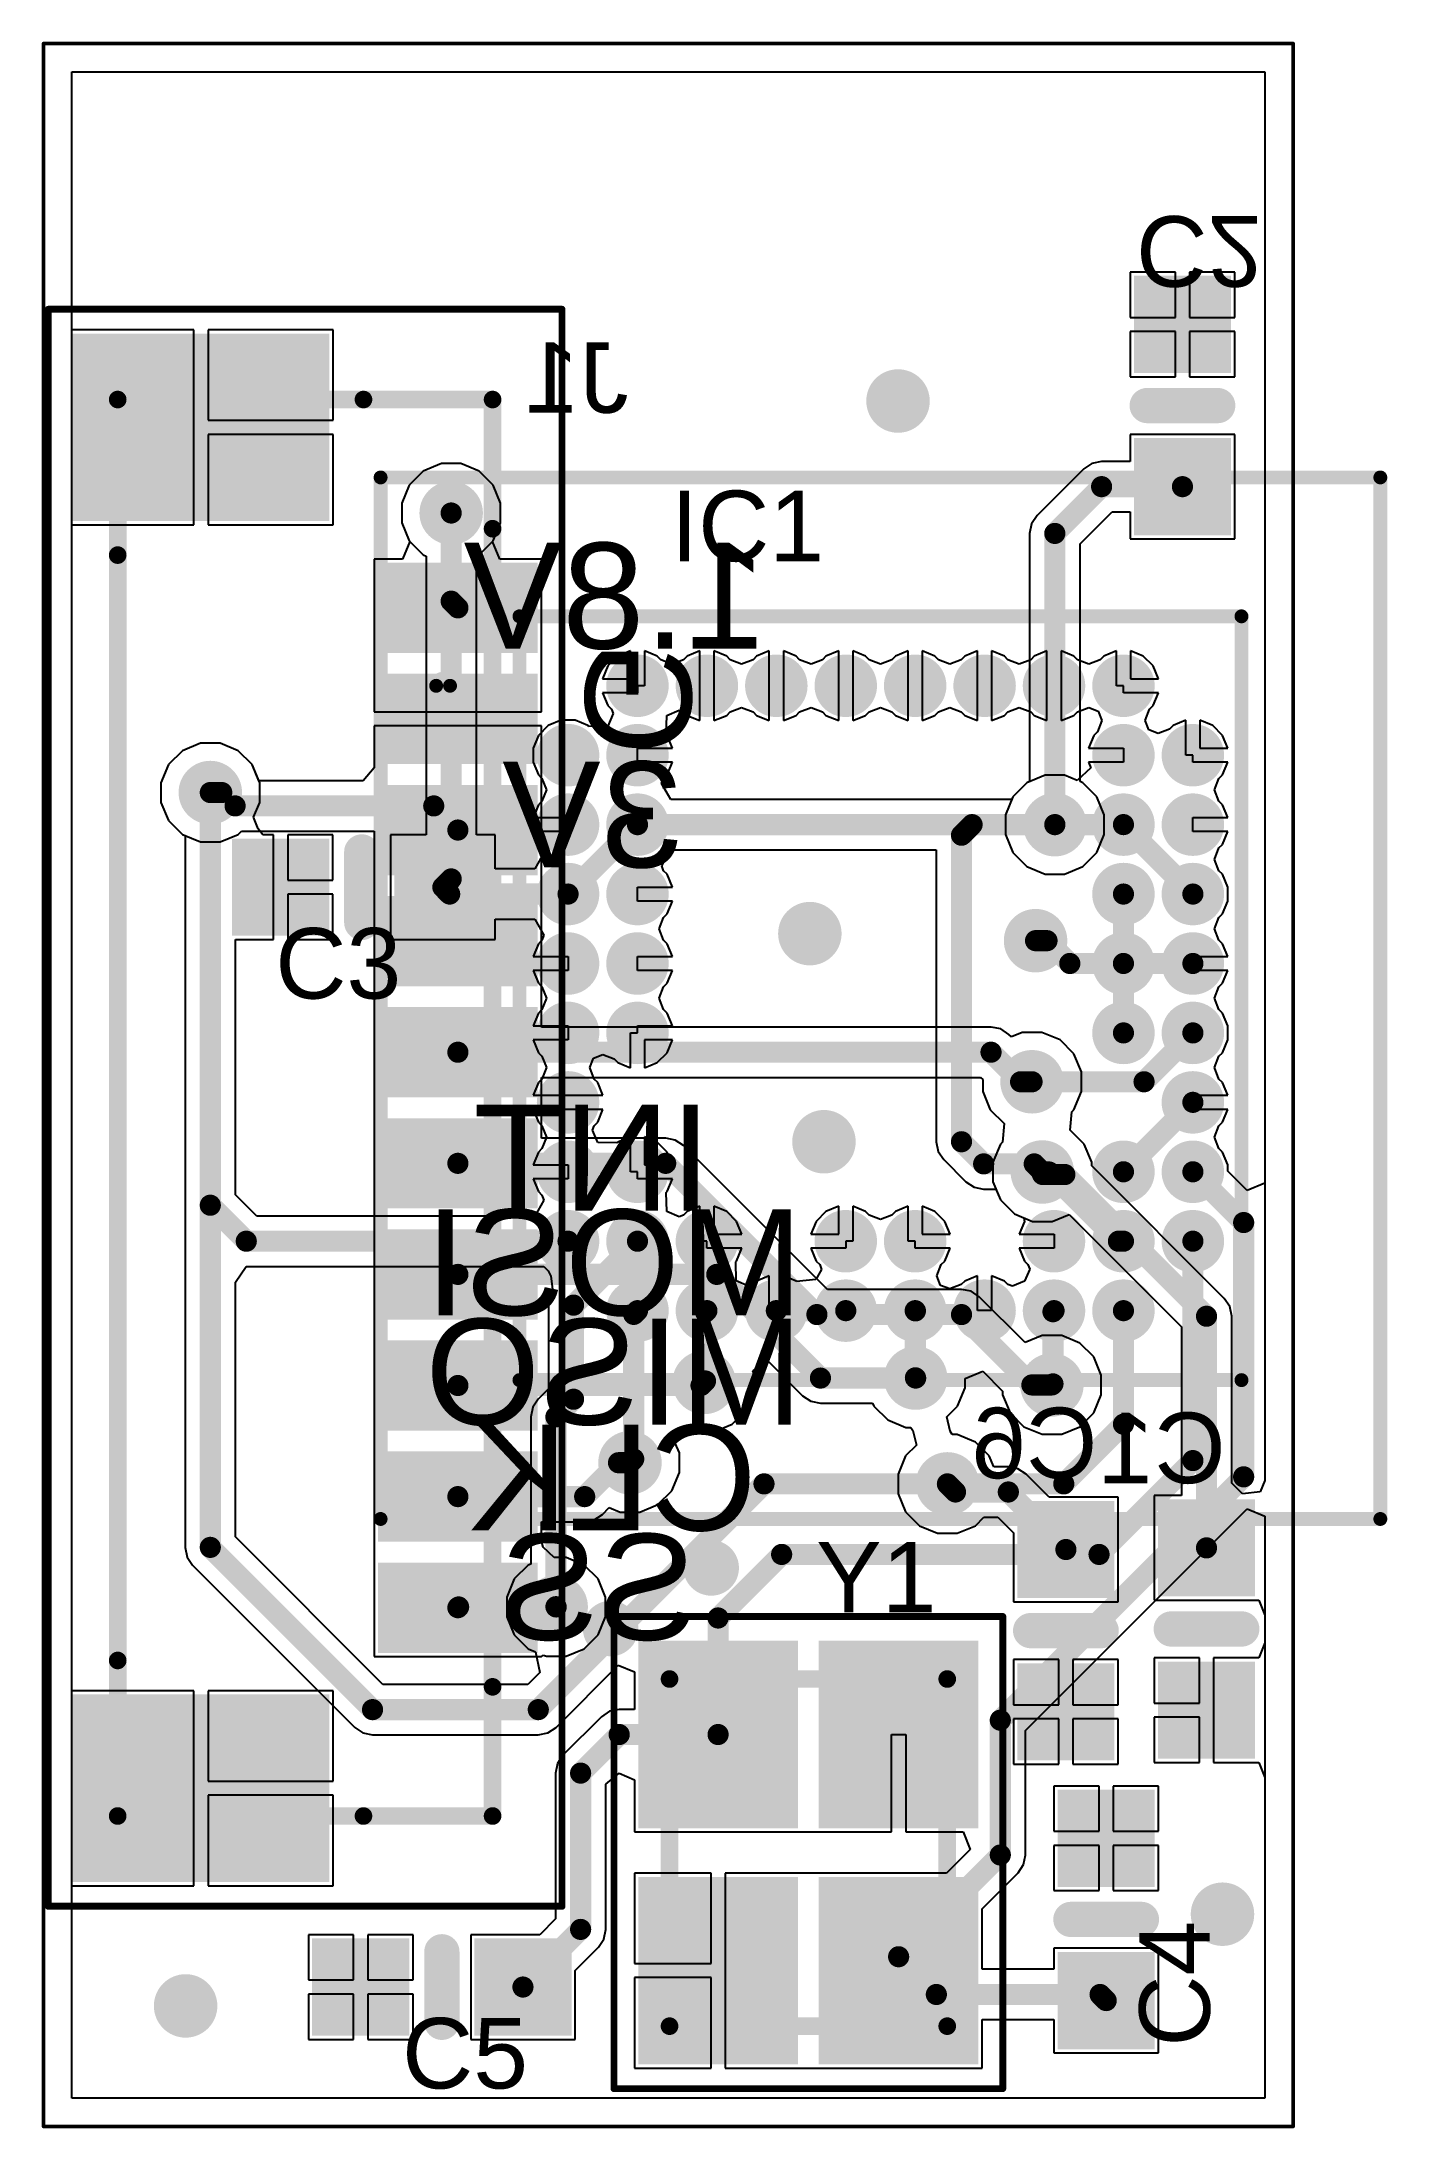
# Model space of a CAD drawing. Header units: inches. Extents: x 1.393 to 1.775, y 1.011 to 1.603.
import ezdxf

# ---------------------------------------------------------------- set-up
doc = ezdxf.new("R2010")
doc.units = ezdxf.units.IN
doc.header["$MEASUREMENT"] = 0
for name, color, linetype in [('Bottom Layer', 5, 'Continuous'), ('Bottom Overlay', 54, 'Continuous'), ('Bottom Paste', 16, 'Continuous'), ('Bottom Solder', 6, 'Continuous'), ('Mechanical 1', 6, 'Continuous'), ('Mechanical 13', 56, 'Continuous'), ('Mechanical 15', 56, 'Continuous'), ('Top Layer', 1, 'Continuous'), ('Top Overlay', 2, 'Continuous'), ('Top Paste', 8, 'Continuous'), ('Top Solder', 216, 'Continuous'), ('Via Holes', 16, 'Continuous')]:
    doc.layers.add(name, color=color, linetype=linetype)
doc.styles.add('Arial', font='', dxfattribs={"height": 0.2})
doc.styles.get('Arial').set_extended_font_data('Arial')

msp = doc.modelspace()

# ---------------------------------------------------------------- texts
at = {"layer": 'Bottom Overlay', "style": 'Arial', "text_generation_flag": 2}
for s, height, rotation, p in [('C2', 0.02, 180, (1.70349, 1.55341)), ('1.8V', 0.03, 360, (1.59902, 1.4308)), ('G', 0.03, 270, (1.54734, 1.40048)), ('3V', 0.03, 360, (1.57502, 1.3688)), ('INT', 0.03, 360, (1.58302, 1.27148)), ('MOSI', 0.03, 360, (1.60902, 1.2418)), ('MISO', 0.03, 360, (1.60902, 1.2108)), ('CLK', 0.03, 360, (1.59602, 1.1808)), ('SS', 0.03, 360, (1.57902, 1.1498))]:
    msp.add_text(s, height=height, rotation=rotation, dxfattribs=at).set_placement(p)
for s, p in [('J1', (1.5596, 1.49767)), ('C6', (1.69257, 1.19559)), ('C1', (1.72895, 1.1942))]:
    msp.add_text(s, height=0.02, dxfattribs=at).set_placement(p)
at = {"layer": 'Top Overlay', "style": 'Arial'}
for s, p in [('IC1', (1.57156, 1.45559)), ('C3', (1.45943, 1.33159)), ('Y1', (1.61274, 1.15756)), ('C5', (1.49538, 1.02259))]:
    msp.add_text(s, height=0.02, dxfattribs=at).set_placement(p)
msp.add_text('C4', height=0.02, rotation=90, dxfattribs=at).set_placement((1.72441, 1.03445))

# ---------------------------------------------------------------- blocks, each defined once
blk = doc.blocks.new('XTAL_ECS_240_8_36_RWN_TR3_1')
at = {"layer": 'Top Layer'}
for points in [[(-0.05709, 0.00591), (-0.05709, 0.04528), (-0.00984, 0.04528), (-0.00984, 0.00591)], [(0.00984, 0.00591), (0.00984, 0.04528), (0.05709, 0.04528), (0.05709, 0.00591)], [(-0.05709, -0.04528), (-0.05709, -0.00591), (-0.00984, -0.00591), (-0.00984, -0.04528)], [(0.00984, -0.04528), (0.00984, -0.00591), (0.05709, -0.00591), (0.05709, -0.04528)]]:
    blk.add_hatch(color=1, dxfattribs=at).paths.add_polyline_path(points)
at = {"layer": 'Top Paste'}
for points in [[(-0.05709, 0.00591), (-0.05709, 0.04528), (-0.00984, 0.04528), (-0.00984, 0.00591)], [(0.00984, 0.00591), (0.00984, 0.04528), (0.05709, 0.04528), (0.05709, 0.00591)], [(-0.05709, -0.04528), (-0.05709, -0.00591), (-0.00984, -0.00591), (-0.00984, -0.04528)], [(0.00984, -0.04528), (0.00984, -0.00591), (0.05709, -0.00591), (0.05709, -0.04528)]]:
    blk.add_hatch(color=8, dxfattribs=at).paths.add_polyline_path(points)
at = {"layer": 'Top Solder'}
for points in [[(-0.06004, 0.00295), (-0.06004, 0.04823), (-0.00689, 0.04823), (-0.00689, 0.00295)], [(0.00689, 0.00295), (0.00689, 0.04823), (0.06004, 0.04823), (0.06004, 0.00295)], [(-0.06004, -0.04823), (-0.06004, -0.00295), (-0.00689, -0.00295), (-0.00689, -0.04823)], [(0.00689, -0.04823), (0.00689, -0.00295), (0.06004, -0.00295), (0.06004, -0.04823)]]:
    blk.add_hatch(color=216, dxfattribs=at).paths.add_polyline_path(points)
at = {"layer": 'Mechanical 13', "const_width": 0.005}
for points in [[(-0.04921, -0.03937), (-0.04921, 0.03937)], [(0.04921, 0.03937), (-0.04921, 0.03937)], [(0.04921, -0.03937), (0.04921, 0.03937)], [(0.04921, -0.03937), (-0.04921, -0.03937)]]:
    blk.add_lwpolyline(points, dxfattribs=at)
at = {"layer": 'Mechanical 13'}
for points, const_width in [([(-0.05046, 0.03937, 1), (-0.04796, 0.03937, 1)], 0.0025), ([(-0.05046, 0.03937, 1), (-0.04796, 0.03937, 1)], 0.0025), ([(0.04796, 0.03937, 1), (0.05046, 0.03937, 1)], 0.0025), ([(0.04796, 0.03937, 1), (0.05046, 0.03937, 1)], 0.0025), ([(-0.07677, -0.02756, 1), (-0.08465, -0.02756, 1)], 0.00787), ([(-0.08661, -0.02756, 1), (-0.08268, -0.02756, 1)], 0.00394), ([(-0.07874, -0.02756, 1), (-0.0748, -0.02756, 1)], 0.00394), ([(-0.05046, -0.03937, 1), (-0.04796, -0.03937, 1)], 0.0025), ([(-0.05046, -0.03937, 1), (-0.04796, -0.03937, 1)], 0.0025), ([(0.04796, -0.03937, 1), (0.05046, -0.03937, 1)], 0.0025), ([(0.04796, -0.03937, 1), (0.05046, -0.03937, 1)], 0.0025)]:
    blk.add_lwpolyline(points, format="xyb", close=True, dxfattribs=dict(at, const_width=const_width))
at = {"layer": 'Mechanical 15', "const_width": 0.00197}
for points in [[(0.06693, 0.05512), (-0.06693, 0.05512)], [(-0.06693, -0.05512), (-0.06693, 0.05512)], [(0.06693, -0.05512), (0.06693, 0.05512)], [(0.06693, -0.05512), (-0.06693, -0.05512)]]:
    blk.add_lwpolyline(points, dxfattribs=at)
at = {"layer": 'Mechanical 15', "const_width": 0.000984}
for points in [[(-0.06742, 0.05512, 1), (-0.06644, 0.05512, 1)], [(-0.06742, 0.05512, 1), (-0.06644, 0.05512, 1)], [(0.06644, 0.05512, 1), (0.06742, 0.05512, 1)], [(0.06644, 0.05512, 1), (0.06742, 0.05512, 1)], [(-0.06742, -0.05512, 1), (-0.06644, -0.05512, 1)], [(-0.06742, -0.05512, 1), (-0.06644, -0.05512, 1)], [(0.06644, -0.05512, 1), (0.06742, -0.05512, 1)], [(0.06644, -0.05512, 1), (0.06742, -0.05512, 1)]]:
    blk.add_lwpolyline(points, format="xyb", close=True, dxfattribs=at)
at = {"layer": 'Top Overlay'}
for points, const_width in [([(-0.07677, -0.02756, 1), (-0.08465, -0.02756, 1)], 0.00787), ([(-0.08661, -0.02756, 1), (-0.08268, -0.02756, 1)], 0.00394), ([(-0.07874, -0.02756, 1), (-0.0748, -0.02756, 1)], 0.00394)]:
    blk.add_lwpolyline(points, format="xyb", close=True, dxfattribs=dict(at, const_width=const_width))
blk = doc.blocks.new('AMPHENOL_10144041_10011LF_B_2')
at = {"layer": 'Bottom Layer'}
for points in [[(-0.21654, 0.06299), (-0.16929, 0.06299), (-0.16929, -0.00394), (-0.21654, -0.00394)], [(0.16929, 0.06299), (0.21654, 0.06299), (0.21654, -0.00394), (0.16929, -0.00394)], [(-0.15157, -0.02362), (-0.13189, -0.02362), (-0.13189, -0.06299), (-0.15157, -0.06299)], [(-0.12008, -0.02362), (-0.10039, -0.02362), (-0.10039, -0.06299), (-0.12008, -0.06299)], [(-0.08858, -0.02362), (-0.0689, -0.02362), (-0.0689, -0.06299), (-0.08858, -0.06299)], [(-0.05709, -0.02362), (-0.0374, -0.02362), (-0.0374, -0.06299), (-0.05709, -0.06299)], [(-0.02559, -0.02362), (-0.00591, -0.02362), (-0.00591, -0.06299), (-0.02559, -0.06299)], [(0.00591, -0.02362), (0.02559, -0.02362), (0.02559, -0.06299), (0.00591, -0.06299)], [(0.0374, -0.02362), (0.05709, -0.02362), (0.05709, -0.06299), (0.0374, -0.06299)], [(0.0689, -0.02362), (0.08858, -0.02362), (0.08858, -0.06299), (0.0689, -0.06299)], [(0.10039, -0.02362), (0.12008, -0.02362), (0.12008, -0.06299), (0.10039, -0.06299)], [(0.13189, -0.02362), (0.15157, -0.02362), (0.15157, -0.06299), (0.13189, -0.06299)]]:
    blk.add_hatch(color=5, dxfattribs=at).paths.add_polyline_path(points)
at = {"layer": 'Bottom Paste'}
for points in [[(-0.21654, 0.06299), (-0.16929, 0.06299), (-0.16929, -0.00394), (-0.21654, -0.00394)], [(0.16929, 0.06299), (0.21654, 0.06299), (0.21654, -0.00394), (0.16929, -0.00394)], [(-0.15157, -0.02362), (-0.13189, -0.02362), (-0.13189, -0.06299), (-0.15157, -0.06299)], [(-0.12008, -0.02362), (-0.10039, -0.02362), (-0.10039, -0.06299), (-0.12008, -0.06299)], [(-0.08858, -0.02362), (-0.0689, -0.02362), (-0.0689, -0.06299), (-0.08858, -0.06299)], [(-0.05709, -0.02362), (-0.0374, -0.02362), (-0.0374, -0.06299), (-0.05709, -0.06299)], [(-0.02559, -0.02362), (-0.00591, -0.02362), (-0.00591, -0.06299), (-0.02559, -0.06299)], [(0.00591, -0.02362), (0.02559, -0.02362), (0.02559, -0.06299), (0.00591, -0.06299)], [(0.0374, -0.02362), (0.05709, -0.02362), (0.05709, -0.06299), (0.0374, -0.06299)], [(0.0689, -0.02362), (0.08858, -0.02362), (0.08858, -0.06299), (0.0689, -0.06299)], [(0.10039, -0.02362), (0.12008, -0.02362), (0.12008, -0.06299), (0.10039, -0.06299)], [(0.13189, -0.02362), (0.15157, -0.02362), (0.15157, -0.06299), (0.13189, -0.06299)]]:
    blk.add_hatch(color=16, dxfattribs=at).paths.add_polyline_path(points)
at = {"layer": 'Bottom Solder'}
for points in [[(-0.21949, 0.06594), (-0.16634, 0.06594), (-0.16634, -0.00689), (-0.21949, -0.00689)], [(0.16634, 0.06594), (0.21949, 0.06594), (0.21949, -0.00689), (0.16634, -0.00689)], [(-0.15453, -0.02067), (-0.12894, -0.02067), (-0.12894, -0.06595), (-0.15453, -0.06595)], [(-0.12303, -0.02067), (-0.09744, -0.02067), (-0.09744, -0.06595), (-0.12303, -0.06595)], [(-0.09154, -0.02067), (-0.06595, -0.02067), (-0.06595, -0.06595), (-0.09154, -0.06595)], [(-0.06004, -0.02067), (-0.03445, -0.02067), (-0.03445, -0.06595), (-0.06004, -0.06595)], [(-0.02854, -0.02067), (-0.00295, -0.02067), (-0.00295, -0.06595), (-0.02854, -0.06595)], [(0.00295, -0.02067), (0.02854, -0.02067), (0.02854, -0.06595), (0.00295, -0.06595)], [(0.03445, -0.02067), (0.06004, -0.02067), (0.06004, -0.06595), (0.03445, -0.06595)], [(0.06594, -0.02067), (0.09154, -0.02067), (0.09154, -0.06595), (0.06594, -0.06595)], [(0.09744, -0.02067), (0.12303, -0.02067), (0.12303, -0.06595), (0.09744, -0.06595)], [(0.12894, -0.02067), (0.15453, -0.02067), (0.15453, -0.06595), (0.12894, -0.06595)]]:
    blk.add_hatch(color=6, dxfattribs=at).paths.add_polyline_path(points)
at = {"layer": 'Bottom Overlay', "const_width": 0.005}
for points in [[(-0.15669, 0.05315), (0.15669, 0.05315)], [(-0.20079, -0.01654), (-0.20079, -0.05315)], [(0.20079, -0.01654), (0.20079, -0.05315)], [(-0.20079, -0.05315), (-0.16417, -0.05315)], [(0.20079, -0.05315), (0.16417, -0.05315)]]:
    blk.add_lwpolyline(points, dxfattribs=at)
at = {"layer": 'Bottom Overlay'}
for points, const_width in [([(-0.15794, 0.05315, 1), (-0.15544, 0.05315, 1)], 0.0025), ([(0.15544, 0.05315, 1), (0.15794, 0.05315, 1)], 0.0025), ([(-0.20204, -0.01654, 1), (-0.19954, -0.01654, 1)], 0.0025), ([(0.19954, -0.01654, 1), (0.20204, -0.01654, 1)], 0.0025), ([(-0.20204, -0.05315, 1), (-0.19954, -0.05315, 1)], 0.0025), ([(-0.20204, -0.05315, 1), (-0.19954, -0.05315, 1)], 0.0025), ([(-0.16542, -0.05315, 1), (-0.16292, -0.05315, 1)], 0.0025), ([(0.16292, -0.05315, 1), (0.16542, -0.05315, 1)], 0.0025), ([(0.19954, -0.05315, 1), (0.20204, -0.05315, 1)], 0.0025), ([(0.19954, -0.05315, 1), (0.20204, -0.05315, 1)], 0.0025), ([(-0.1437, -0.08661, 1), (-0.15157, -0.08661, 1)], 0.00787), ([(-0.15354, -0.08661, 1), (-0.14961, -0.08661, 1)], 0.00394), ([(-0.14567, -0.08661, 1), (-0.14173, -0.08661, 1)], 0.00394)]:
    blk.add_lwpolyline(points, format="xyb", close=True, dxfattribs=dict(at, const_width=const_width))
at = {"layer": 'Mechanical 13', "const_width": 0.005}
for points in [[(-0.20079, 0.05315), (-0.20079, -0.05315)], [(-0.20079, 0.05315), (0.20079, 0.05315)], [(0.20079, 0.05315), (0.20079, -0.05315)], [(-0.20079, -0.05315), (0.20079, -0.05315)]]:
    blk.add_lwpolyline(points, dxfattribs=at)
at = {"layer": 'Mechanical 13'}
for points, const_width in [([(-0.20204, 0.05315, 1), (-0.19954, 0.05315, 1)], 0.0025), ([(-0.20204, 0.05315, 1), (-0.19954, 0.05315, 1)], 0.0025), ([(0.19954, 0.05315, 1), (0.20204, 0.05315, 1)], 0.0025), ([(0.19954, 0.05315, 1), (0.20204, 0.05315, 1)], 0.0025), ([(-0.20204, -0.05315, 1), (-0.19954, -0.05315, 1)], 0.0025), ([(-0.20204, -0.05315, 1), (-0.19954, -0.05315, 1)], 0.0025), ([(0.19954, -0.05315, 1), (0.20204, -0.05315, 1)], 0.0025), ([(0.19954, -0.05315, 1), (0.20204, -0.05315, 1)], 0.0025), ([(-0.1437, -0.08661, 1), (-0.15157, -0.08661, 1)], 0.00787), ([(-0.15354, -0.08661, 1), (-0.14961, -0.08661, 1)], 0.00394), ([(-0.14567, -0.08661, 1), (-0.14173, -0.08661, 1)], 0.00394)]:
    blk.add_lwpolyline(points, format="xyb", close=True, dxfattribs=dict(at, const_width=const_width))
at = {"layer": 'Mechanical 15', "const_width": 0.00197}
for points in [[(-0.22638, 0.07283), (-0.22638, -0.07283)], [(-0.22638, 0.07283), (0.22638, 0.07283)], [(0.22638, 0.07283), (0.22638, -0.07283)], [(0.22638, -0.07283), (-0.22638, -0.07283)]]:
    blk.add_lwpolyline(points, dxfattribs=at)
at = {"layer": 'Mechanical 15', "const_width": 0.000984}
for points in [[(-0.22687, 0.07283, 1), (-0.22589, 0.07283, 1)], [(-0.22687, 0.07283, 1), (-0.22589, 0.07283, 1)], [(0.22589, 0.07283, 1), (0.22687, 0.07283, 1)], [(0.22589, 0.07283, 1), (0.22687, 0.07283, 1)], [(-0.22687, -0.07283, 1), (-0.22589, -0.07283, 1)], [(-0.22687, -0.07283, 1), (-0.22589, -0.07283, 1)], [(0.22589, -0.07283, 1), (0.22687, -0.07283, 1)], [(0.22589, -0.07283, 1), (0.22687, -0.07283, 1)]]:
    blk.add_lwpolyline(points, format="xyb", close=True, dxfattribs=at)
blk = doc.blocks.new('A121001TR_3')
at = {"layer": 'Top Layer'}
h = blk.add_hatch(color=1, dxfattribs=at)
edge = h.paths.add_edge_path()
edge.add_arc((-0.0689, 0.08858), 0.00591, 0, 360)
h = blk.add_hatch(color=1, dxfattribs=at)
edge = h.paths.add_edge_path()
edge.add_arc((-0.04921, 0.08858), 0.00591, 0, 360)
h = blk.add_hatch(color=1, dxfattribs=at)
edge = h.paths.add_edge_path()
edge.add_arc((-0.02953, 0.08858), 0.00591, 0, 360)
h = blk.add_hatch(color=1, dxfattribs=at)
edge = h.paths.add_edge_path()
edge.add_arc((-0.00984, 0.08858), 0.00591, 0, 360)
h = blk.add_hatch(color=1, dxfattribs=at)
edge = h.paths.add_edge_path()
edge.add_arc((0.00984, 0.08858), 0.00591, 0, 360)
h = blk.add_hatch(color=1, dxfattribs=at)
edge = h.paths.add_edge_path()
edge.add_arc((0.02953, 0.08858), 0.00591, 0, 360)
h = blk.add_hatch(color=1, dxfattribs=at)
edge = h.paths.add_edge_path()
edge.add_arc((0.04921, 0.08858), 0.00591, 0, 360)
h = blk.add_hatch(color=1, dxfattribs=at)
edge = h.paths.add_edge_path()
edge.add_arc((0.0689, 0.08858), 0.00591, 0, 360)
h = blk.add_hatch(color=1, dxfattribs=at)
edge = h.paths.add_edge_path()
edge.add_arc((-0.08858, 0.0689), 0.00591, 0, 360)
h = blk.add_hatch(color=1, dxfattribs=at)
edge = h.paths.add_edge_path()
edge.add_arc((-0.0689, 0.0689), 0.00591, 0, 360)
h = blk.add_hatch(color=1, dxfattribs=at)
edge = h.paths.add_edge_path()
edge.add_arc((0.0689, 0.0689), 0.00591, 0, 360)
h = blk.add_hatch(color=1, dxfattribs=at)
edge = h.paths.add_edge_path()
edge.add_arc((0.08858, 0.0689), 0.00591, 0, 360)
h = blk.add_hatch(color=1, dxfattribs=at)
edge = h.paths.add_edge_path()
edge.add_arc((-0.08858, 0.04921), 0.00591, 0, 360)
h = blk.add_hatch(color=1, dxfattribs=at)
edge = h.paths.add_edge_path()
edge.add_arc((-0.0689, 0.04921), 0.00591, 0, 360)
h = blk.add_hatch(color=1, dxfattribs=at)
edge = h.paths.add_edge_path()
edge.add_arc((0.0689, 0.04921), 0.00591, 0, 360)
h = blk.add_hatch(color=1, dxfattribs=at)
edge = h.paths.add_edge_path()
edge.add_arc((0.08858, 0.04921), 0.00591, 0, 360)
h = blk.add_hatch(color=1, dxfattribs=at)
edge = h.paths.add_edge_path()
edge.add_arc((-0.08858, 0.02953), 0.00591, 0, 360)
h = blk.add_hatch(color=1, dxfattribs=at)
edge = h.paths.add_edge_path()
edge.add_arc((-0.0689, 0.02953), 0.00591, 0, 360)
h = blk.add_hatch(color=1, dxfattribs=at)
edge = h.paths.add_edge_path()
edge.add_arc((0.0689, 0.02953), 0.00591, 0, 360)
h = blk.add_hatch(color=1, dxfattribs=at)
edge = h.paths.add_edge_path()
edge.add_arc((0.08858, 0.02953), 0.00591, 0, 360)
h = blk.add_hatch(color=1, dxfattribs=at)
edge = h.paths.add_edge_path()
edge.add_arc((-0.08858, 0.00984), 0.00591, 0, 360)
h = blk.add_hatch(color=1, dxfattribs=at)
edge = h.paths.add_edge_path()
edge.add_arc((-0.0689, 0.00984), 0.00591, 0, 360)
h = blk.add_hatch(color=1, dxfattribs=at)
edge = h.paths.add_edge_path()
edge.add_arc((0.0689, 0.00984), 0.00591, 0, 360)
h = blk.add_hatch(color=1, dxfattribs=at)
edge = h.paths.add_edge_path()
edge.add_arc((0.08858, 0.00984), 0.00591, 0, 360)
h = blk.add_hatch(color=1, dxfattribs=at)
edge = h.paths.add_edge_path()
edge.add_arc((-0.08858, -0.00984), 0.00591, 0, 360)
h = blk.add_hatch(color=1, dxfattribs=at)
edge = h.paths.add_edge_path()
edge.add_arc((-0.0689, -0.00984), 0.00591, 0, 360)
h = blk.add_hatch(color=1, dxfattribs=at)
edge = h.paths.add_edge_path()
edge.add_arc((0.0689, -0.00984), 0.00591, 0, 360)
h = blk.add_hatch(color=1, dxfattribs=at)
edge = h.paths.add_edge_path()
edge.add_arc((0.08858, -0.00984), 0.00591, 0, 360)
h = blk.add_hatch(color=1, dxfattribs=at)
edge = h.paths.add_edge_path()
edge.add_arc((-0.08858, -0.02953), 0.00591, 0, 360)
h = blk.add_hatch(color=1, dxfattribs=at)
edge = h.paths.add_edge_path()
edge.add_arc((0.08858, -0.02953), 0.00591, 0, 360)
h = blk.add_hatch(color=1, dxfattribs=at)
edge = h.paths.add_edge_path()
edge.add_arc((-0.08858, -0.04921), 0.00591, 0, 360)
h = blk.add_hatch(color=1, dxfattribs=at)
edge = h.paths.add_edge_path()
edge.add_arc((-0.0689, -0.04921), 0.00591, 0, 360)
h = blk.add_hatch(color=1, dxfattribs=at)
edge = h.paths.add_edge_path()
edge.add_arc((0.0689, -0.04921), 0.00591, 0, 360)
h = blk.add_hatch(color=1, dxfattribs=at)
edge = h.paths.add_edge_path()
edge.add_arc((0.08858, -0.04921), 0.00591, 0, 360)
h = blk.add_hatch(color=1, dxfattribs=at)
edge = h.paths.add_edge_path()
edge.add_arc((-0.08858, -0.0689), 0.00591, 0, 360)
h = blk.add_hatch(color=1, dxfattribs=at)
edge = h.paths.add_edge_path()
edge.add_arc((-0.0689, -0.0689), 0.00591, 0, 360)
h = blk.add_hatch(color=1, dxfattribs=at)
edge = h.paths.add_edge_path()
edge.add_arc((-0.04921, -0.0689), 0.00591, 0, 360)
h = blk.add_hatch(color=1, dxfattribs=at)
edge = h.paths.add_edge_path()
edge.add_arc((-0.00984, -0.0689), 0.00591, 0, 360)
h = blk.add_hatch(color=1, dxfattribs=at)
edge = h.paths.add_edge_path()
edge.add_arc((0.00984, -0.0689), 0.00591, 0, 360)
h = blk.add_hatch(color=1, dxfattribs=at)
edge = h.paths.add_edge_path()
edge.add_arc((0.04921, -0.0689), 0.00591, 0, 360)
h = blk.add_hatch(color=1, dxfattribs=at)
edge = h.paths.add_edge_path()
edge.add_arc((0.0689, -0.0689), 0.00591, 0, 360)
h = blk.add_hatch(color=1, dxfattribs=at)
edge = h.paths.add_edge_path()
edge.add_arc((0.08858, -0.0689), 0.00591, 0, 360)
h = blk.add_hatch(color=1, dxfattribs=at)
edge = h.paths.add_edge_path()
edge.add_arc((-0.0689, -0.08858), 0.00591, 0, 360)
h = blk.add_hatch(color=1, dxfattribs=at)
edge = h.paths.add_edge_path()
edge.add_arc((-0.04921, -0.08858), 0.00591, 0, 360)
h = blk.add_hatch(color=1, dxfattribs=at)
edge = h.paths.add_edge_path()
edge.add_arc((-0.02953, -0.08858), 0.00591, 0, 360)
h = blk.add_hatch(color=1, dxfattribs=at)
edge = h.paths.add_edge_path()
edge.add_arc((-0.00984, -0.08858), 0.00591, 0, 360)
h = blk.add_hatch(color=1, dxfattribs=at)
edge = h.paths.add_edge_path()
edge.add_arc((0.00984, -0.08858), 0.00591, 0, 360)
h = blk.add_hatch(color=1, dxfattribs=at)
edge = h.paths.add_edge_path()
edge.add_arc((0.02953, -0.08858), 0.00591, 0, 360)
h = blk.add_hatch(color=1, dxfattribs=at)
edge = h.paths.add_edge_path()
edge.add_arc((0.04921, -0.08858), 0.00591, 0, 360)
h = blk.add_hatch(color=1, dxfattribs=at)
edge = h.paths.add_edge_path()
edge.add_arc((0.0689, -0.08858), 0.00591, 0, 360)
at = {"layer": 'Top Paste'}
h = blk.add_hatch(color=8, dxfattribs=at)
edge = h.paths.add_edge_path()
edge.add_arc((-0.0689, 0.08858), 0.00591, 0, 360)
h = blk.add_hatch(color=8, dxfattribs=at)
edge = h.paths.add_edge_path()
edge.add_arc((-0.04921, 0.08858), 0.00591, 0, 360)
h = blk.add_hatch(color=8, dxfattribs=at)
edge = h.paths.add_edge_path()
edge.add_arc((-0.02953, 0.08858), 0.00591, 0, 360)
h = blk.add_hatch(color=8, dxfattribs=at)
edge = h.paths.add_edge_path()
edge.add_arc((-0.00984, 0.08858), 0.00591, 0, 360)
h = blk.add_hatch(color=8, dxfattribs=at)
edge = h.paths.add_edge_path()
edge.add_arc((0.00984, 0.08858), 0.00591, 0, 360)
h = blk.add_hatch(color=8, dxfattribs=at)
edge = h.paths.add_edge_path()
edge.add_arc((0.02953, 0.08858), 0.00591, 0, 360)
h = blk.add_hatch(color=8, dxfattribs=at)
edge = h.paths.add_edge_path()
edge.add_arc((0.04921, 0.08858), 0.00591, 0, 360)
h = blk.add_hatch(color=8, dxfattribs=at)
edge = h.paths.add_edge_path()
edge.add_arc((0.0689, 0.08858), 0.00591, 0, 360)
h = blk.add_hatch(color=8, dxfattribs=at)
edge = h.paths.add_edge_path()
edge.add_arc((-0.08858, 0.0689), 0.00591, 0, 360)
h = blk.add_hatch(color=8, dxfattribs=at)
edge = h.paths.add_edge_path()
edge.add_arc((-0.0689, 0.0689), 0.00591, 0, 360)
h = blk.add_hatch(color=8, dxfattribs=at)
edge = h.paths.add_edge_path()
edge.add_arc((0.0689, 0.0689), 0.00591, 0, 360)
h = blk.add_hatch(color=8, dxfattribs=at)
edge = h.paths.add_edge_path()
edge.add_arc((0.08858, 0.0689), 0.00591, 0, 360)
h = blk.add_hatch(color=8, dxfattribs=at)
edge = h.paths.add_edge_path()
edge.add_arc((-0.08858, 0.04921), 0.00591, 0, 360)
h = blk.add_hatch(color=8, dxfattribs=at)
edge = h.paths.add_edge_path()
edge.add_arc((-0.0689, 0.04921), 0.00591, 0, 360)
h = blk.add_hatch(color=8, dxfattribs=at)
edge = h.paths.add_edge_path()
edge.add_arc((0.0689, 0.04921), 0.00591, 0, 360)
h = blk.add_hatch(color=8, dxfattribs=at)
edge = h.paths.add_edge_path()
edge.add_arc((0.08858, 0.04921), 0.00591, 0, 360)
h = blk.add_hatch(color=8, dxfattribs=at)
edge = h.paths.add_edge_path()
edge.add_arc((-0.08858, 0.02953), 0.00591, 0, 360)
h = blk.add_hatch(color=8, dxfattribs=at)
edge = h.paths.add_edge_path()
edge.add_arc((-0.0689, 0.02953), 0.00591, 0, 360)
h = blk.add_hatch(color=8, dxfattribs=at)
edge = h.paths.add_edge_path()
edge.add_arc((0.0689, 0.02953), 0.00591, 0, 360)
h = blk.add_hatch(color=8, dxfattribs=at)
edge = h.paths.add_edge_path()
edge.add_arc((0.08858, 0.02953), 0.00591, 0, 360)
h = blk.add_hatch(color=8, dxfattribs=at)
edge = h.paths.add_edge_path()
edge.add_arc((-0.08858, 0.00984), 0.00591, 0, 360)
h = blk.add_hatch(color=8, dxfattribs=at)
edge = h.paths.add_edge_path()
edge.add_arc((-0.0689, 0.00984), 0.00591, 0, 360)
h = blk.add_hatch(color=8, dxfattribs=at)
edge = h.paths.add_edge_path()
edge.add_arc((0.0689, 0.00984), 0.00591, 0, 360)
h = blk.add_hatch(color=8, dxfattribs=at)
edge = h.paths.add_edge_path()
edge.add_arc((0.08858, 0.00984), 0.00591, 0, 360)
h = blk.add_hatch(color=8, dxfattribs=at)
edge = h.paths.add_edge_path()
edge.add_arc((-0.08858, -0.00984), 0.00591, 0, 360)
h = blk.add_hatch(color=8, dxfattribs=at)
edge = h.paths.add_edge_path()
edge.add_arc((-0.0689, -0.00984), 0.00591, 0, 360)
h = blk.add_hatch(color=8, dxfattribs=at)
edge = h.paths.add_edge_path()
edge.add_arc((0.0689, -0.00984), 0.00591, 0, 360)
h = blk.add_hatch(color=8, dxfattribs=at)
edge = h.paths.add_edge_path()
edge.add_arc((0.08858, -0.00984), 0.00591, 0, 360)
h = blk.add_hatch(color=8, dxfattribs=at)
edge = h.paths.add_edge_path()
edge.add_arc((-0.08858, -0.02953), 0.00591, 0, 360)
h = blk.add_hatch(color=8, dxfattribs=at)
edge = h.paths.add_edge_path()
edge.add_arc((0.08858, -0.02953), 0.00591, 0, 360)
h = blk.add_hatch(color=8, dxfattribs=at)
edge = h.paths.add_edge_path()
edge.add_arc((-0.08858, -0.04921), 0.00591, 0, 360)
h = blk.add_hatch(color=8, dxfattribs=at)
edge = h.paths.add_edge_path()
edge.add_arc((-0.0689, -0.04921), 0.00591, 0, 360)
h = blk.add_hatch(color=8, dxfattribs=at)
edge = h.paths.add_edge_path()
edge.add_arc((0.0689, -0.04921), 0.00591, 0, 360)
h = blk.add_hatch(color=8, dxfattribs=at)
edge = h.paths.add_edge_path()
edge.add_arc((0.08858, -0.04921), 0.00591, 0, 360)
h = blk.add_hatch(color=8, dxfattribs=at)
edge = h.paths.add_edge_path()
edge.add_arc((-0.08858, -0.0689), 0.00591, 0, 360)
h = blk.add_hatch(color=8, dxfattribs=at)
edge = h.paths.add_edge_path()
edge.add_arc((-0.0689, -0.0689), 0.00591, 0, 360)
h = blk.add_hatch(color=8, dxfattribs=at)
edge = h.paths.add_edge_path()
edge.add_arc((-0.04921, -0.0689), 0.00591, 0, 360)
h = blk.add_hatch(color=8, dxfattribs=at)
edge = h.paths.add_edge_path()
edge.add_arc((-0.00984, -0.0689), 0.00591, 0, 360)
h = blk.add_hatch(color=8, dxfattribs=at)
edge = h.paths.add_edge_path()
edge.add_arc((0.00984, -0.0689), 0.00591, 0, 360)
h = blk.add_hatch(color=8, dxfattribs=at)
edge = h.paths.add_edge_path()
edge.add_arc((0.04921, -0.0689), 0.00591, 0, 360)
h = blk.add_hatch(color=8, dxfattribs=at)
edge = h.paths.add_edge_path()
edge.add_arc((0.0689, -0.0689), 0.00591, 0, 360)
h = blk.add_hatch(color=8, dxfattribs=at)
edge = h.paths.add_edge_path()
edge.add_arc((0.08858, -0.0689), 0.00591, 0, 360)
h = blk.add_hatch(color=8, dxfattribs=at)
edge = h.paths.add_edge_path()
edge.add_arc((-0.0689, -0.08858), 0.00591, 0, 360)
h = blk.add_hatch(color=8, dxfattribs=at)
edge = h.paths.add_edge_path()
edge.add_arc((-0.04921, -0.08858), 0.00591, 0, 360)
h = blk.add_hatch(color=8, dxfattribs=at)
edge = h.paths.add_edge_path()
edge.add_arc((-0.02953, -0.08858), 0.00591, 0, 360)
h = blk.add_hatch(color=8, dxfattribs=at)
edge = h.paths.add_edge_path()
edge.add_arc((-0.00984, -0.08858), 0.00591, 0, 360)
h = blk.add_hatch(color=8, dxfattribs=at)
edge = h.paths.add_edge_path()
edge.add_arc((0.00984, -0.08858), 0.00591, 0, 360)
h = blk.add_hatch(color=8, dxfattribs=at)
edge = h.paths.add_edge_path()
edge.add_arc((0.02953, -0.08858), 0.00591, 0, 360)
h = blk.add_hatch(color=8, dxfattribs=at)
edge = h.paths.add_edge_path()
edge.add_arc((0.04921, -0.08858), 0.00591, 0, 360)
h = blk.add_hatch(color=8, dxfattribs=at)
edge = h.paths.add_edge_path()
edge.add_arc((0.0689, -0.08858), 0.00591, 0, 360)
at = {"layer": 'Top Solder'}
h = blk.add_hatch(color=216, dxfattribs=at)
edge = h.paths.add_edge_path()
edge.add_arc((-0.0689, 0.08858), 0.00886, 0, 360)
h = blk.add_hatch(color=216, dxfattribs=at)
edge = h.paths.add_edge_path()
edge.add_arc((-0.04921, 0.08858), 0.00886, 0, 360)
h = blk.add_hatch(color=216, dxfattribs=at)
edge = h.paths.add_edge_path()
edge.add_arc((-0.02953, 0.08858), 0.00886, 0, 360)
h = blk.add_hatch(color=216, dxfattribs=at)
edge = h.paths.add_edge_path()
edge.add_arc((-0.00984, 0.08858), 0.00886, 0, 360)
h = blk.add_hatch(color=216, dxfattribs=at)
edge = h.paths.add_edge_path()
edge.add_arc((0.00984, 0.08858), 0.00886, 0, 360)
h = blk.add_hatch(color=216, dxfattribs=at)
edge = h.paths.add_edge_path()
edge.add_arc((0.02953, 0.08858), 0.00886, 0, 360)
h = blk.add_hatch(color=216, dxfattribs=at)
edge = h.paths.add_edge_path()
edge.add_arc((0.04921, 0.08858), 0.00886, 0, 360)
h = blk.add_hatch(color=216, dxfattribs=at)
edge = h.paths.add_edge_path()
edge.add_arc((0.0689, 0.08858), 0.00886, 0, 360)
h = blk.add_hatch(color=216, dxfattribs=at)
edge = h.paths.add_edge_path()
edge.add_arc((-0.08858, 0.0689), 0.00886, 0, 360)
h = blk.add_hatch(color=216, dxfattribs=at)
edge = h.paths.add_edge_path()
edge.add_arc((-0.0689, 0.0689), 0.00886, 0, 360)
h = blk.add_hatch(color=216, dxfattribs=at)
edge = h.paths.add_edge_path()
edge.add_arc((0.0689, 0.0689), 0.00886, 0, 360)
h = blk.add_hatch(color=216, dxfattribs=at)
edge = h.paths.add_edge_path()
edge.add_arc((0.08858, 0.0689), 0.00886, 0, 360)
h = blk.add_hatch(color=216, dxfattribs=at)
edge = h.paths.add_edge_path()
edge.add_arc((-0.08858, 0.04921), 0.00886, 0, 360)
h = blk.add_hatch(color=216, dxfattribs=at)
edge = h.paths.add_edge_path()
edge.add_arc((-0.0689, 0.04921), 0.00886, 0, 360)
h = blk.add_hatch(color=216, dxfattribs=at)
edge = h.paths.add_edge_path()
edge.add_arc((0.0689, 0.04921), 0.00886, 0, 360)
h = blk.add_hatch(color=216, dxfattribs=at)
edge = h.paths.add_edge_path()
edge.add_arc((0.08858, 0.04921), 0.00886, 0, 360)
h = blk.add_hatch(color=216, dxfattribs=at)
edge = h.paths.add_edge_path()
edge.add_arc((-0.08858, 0.02953), 0.00886, 0, 360)
h = blk.add_hatch(color=216, dxfattribs=at)
edge = h.paths.add_edge_path()
edge.add_arc((-0.0689, 0.02953), 0.00886, 0, 360)
h = blk.add_hatch(color=216, dxfattribs=at)
edge = h.paths.add_edge_path()
edge.add_arc((0.0689, 0.02953), 0.00886, 0, 360)
h = blk.add_hatch(color=216, dxfattribs=at)
edge = h.paths.add_edge_path()
edge.add_arc((0.08858, 0.02953), 0.00886, 0, 360)
h = blk.add_hatch(color=216, dxfattribs=at)
edge = h.paths.add_edge_path()
edge.add_arc((-0.08858, 0.00984), 0.00886, 0, 360)
h = blk.add_hatch(color=216, dxfattribs=at)
edge = h.paths.add_edge_path()
edge.add_arc((-0.0689, 0.00984), 0.00886, 0, 360)
h = blk.add_hatch(color=216, dxfattribs=at)
edge = h.paths.add_edge_path()
edge.add_arc((0.0689, 0.00984), 0.00886, 0, 360)
h = blk.add_hatch(color=216, dxfattribs=at)
edge = h.paths.add_edge_path()
edge.add_arc((0.08858, 0.00984), 0.00886, 0, 360)
h = blk.add_hatch(color=216, dxfattribs=at)
edge = h.paths.add_edge_path()
edge.add_arc((-0.08858, -0.00984), 0.00886, 0, 360)
h = blk.add_hatch(color=216, dxfattribs=at)
edge = h.paths.add_edge_path()
edge.add_arc((-0.0689, -0.00984), 0.00886, 0, 360)
h = blk.add_hatch(color=216, dxfattribs=at)
edge = h.paths.add_edge_path()
edge.add_arc((0.0689, -0.00984), 0.00886, 0, 360)
h = blk.add_hatch(color=216, dxfattribs=at)
edge = h.paths.add_edge_path()
edge.add_arc((0.08858, -0.00984), 0.00886, 0, 360)
h = blk.add_hatch(color=216, dxfattribs=at)
edge = h.paths.add_edge_path()
edge.add_arc((-0.08858, -0.02953), 0.00886, 0, 360)
h = blk.add_hatch(color=216, dxfattribs=at)
edge = h.paths.add_edge_path()
edge.add_arc((0.08858, -0.02953), 0.00886, 0, 360)
h = blk.add_hatch(color=216, dxfattribs=at)
edge = h.paths.add_edge_path()
edge.add_arc((-0.08858, -0.04921), 0.00886, 0, 360)
h = blk.add_hatch(color=216, dxfattribs=at)
edge = h.paths.add_edge_path()
edge.add_arc((-0.0689, -0.04921), 0.00886, 0, 360)
h = blk.add_hatch(color=216, dxfattribs=at)
edge = h.paths.add_edge_path()
edge.add_arc((0.0689, -0.04921), 0.00886, 0, 360)
h = blk.add_hatch(color=216, dxfattribs=at)
edge = h.paths.add_edge_path()
edge.add_arc((0.08858, -0.04921), 0.00886, 0, 360)
h = blk.add_hatch(color=216, dxfattribs=at)
edge = h.paths.add_edge_path()
edge.add_arc((-0.08858, -0.0689), 0.00886, 0, 360)
h = blk.add_hatch(color=216, dxfattribs=at)
edge = h.paths.add_edge_path()
edge.add_arc((-0.0689, -0.0689), 0.00886, 0, 360)
h = blk.add_hatch(color=216, dxfattribs=at)
edge = h.paths.add_edge_path()
edge.add_arc((-0.04921, -0.0689), 0.00886, 0, 360)
h = blk.add_hatch(color=216, dxfattribs=at)
edge = h.paths.add_edge_path()
edge.add_arc((-0.00984, -0.0689), 0.00886, 0, 360)
h = blk.add_hatch(color=216, dxfattribs=at)
edge = h.paths.add_edge_path()
edge.add_arc((0.00984, -0.0689), 0.00886, 0, 360)
h = blk.add_hatch(color=216, dxfattribs=at)
edge = h.paths.add_edge_path()
edge.add_arc((0.04921, -0.0689), 0.00886, 0, 360)
h = blk.add_hatch(color=216, dxfattribs=at)
edge = h.paths.add_edge_path()
edge.add_arc((0.0689, -0.0689), 0.00886, 0, 360)
h = blk.add_hatch(color=216, dxfattribs=at)
edge = h.paths.add_edge_path()
edge.add_arc((0.08858, -0.0689), 0.00886, 0, 360)
h = blk.add_hatch(color=216, dxfattribs=at)
edge = h.paths.add_edge_path()
edge.add_arc((-0.0689, -0.08858), 0.00886, 0, 360)
h = blk.add_hatch(color=216, dxfattribs=at)
edge = h.paths.add_edge_path()
edge.add_arc((-0.04921, -0.08858), 0.00886, 0, 360)
h = blk.add_hatch(color=216, dxfattribs=at)
edge = h.paths.add_edge_path()
edge.add_arc((-0.02953, -0.08858), 0.00886, 0, 360)
h = blk.add_hatch(color=216, dxfattribs=at)
edge = h.paths.add_edge_path()
edge.add_arc((-0.00984, -0.08858), 0.00886, 0, 360)
h = blk.add_hatch(color=216, dxfattribs=at)
edge = h.paths.add_edge_path()
edge.add_arc((0.00984, -0.08858), 0.00886, 0, 360)
h = blk.add_hatch(color=216, dxfattribs=at)
edge = h.paths.add_edge_path()
edge.add_arc((0.02953, -0.08858), 0.00886, 0, 360)
h = blk.add_hatch(color=216, dxfattribs=at)
edge = h.paths.add_edge_path()
edge.add_arc((0.04921, -0.08858), 0.00886, 0, 360)
h = blk.add_hatch(color=216, dxfattribs=at)
edge = h.paths.add_edge_path()
edge.add_arc((0.0689, -0.08858), 0.00886, 0, 360)
at = {"layer": 'Mechanical 13', "const_width": 0.00394}
for points in [[(-0.10236, 0.10827), (0.10236, 0.10827)], [(-0.10236, -0.10827), (-0.10236, 0.10827)], [(0.10236, -0.10827), (0.10236, 0.10827)], [(-0.10236, -0.10827), (0.10236, -0.10827)]]:
    blk.add_lwpolyline(points, dxfattribs=at)
at = {"layer": 'Mechanical 13', "const_width": 0.00197}
for points in [[(-0.10335, 0.10827, 1), (-0.10138, 0.10827, 1)], [(-0.10335, 0.10827, 1), (-0.10138, 0.10827, 1)], [(0.10138, 0.10827, 1), (0.10335, 0.10827, 1)], [(0.10138, 0.10827, 1), (0.10335, 0.10827, 1)], [(-0.10335, -0.10827, 1), (-0.10138, -0.10827, 1)], [(-0.10335, -0.10827, 1), (-0.10138, -0.10827, 1)], [(0.10138, -0.10827, 1), (0.10335, -0.10827, 1)], [(0.10138, -0.10827, 1), (0.10335, -0.10827, 1)]]:
    blk.add_lwpolyline(points, format="xyb", close=True, dxfattribs=at)
at = {"layer": 'Mechanical 15', "const_width": 0.00394}
for points in [[(-0.14173, 0.14764), (0.14173, 0.14764)], [(-0.14173, -0.14764), (-0.14173, 0.14764)], [(0.14173, -0.14764), (0.14173, 0.14764)], [(-0.14173, -0.14764), (0.14173, -0.14764)]]:
    blk.add_lwpolyline(points, dxfattribs=at)
at = {"layer": 'Mechanical 15', "const_width": 0.00197}
for points in [[(-0.14272, 0.14764, 1), (-0.14075, 0.14764, 1)], [(-0.14272, 0.14764, 1), (-0.14075, 0.14764, 1)], [(0.14075, 0.14764, 1), (0.14272, 0.14764, 1)], [(0.14075, 0.14764, 1), (0.14272, 0.14764, 1)], [(-0.14272, -0.14764, 1), (-0.14075, -0.14764, 1)], [(-0.14272, -0.14764, 1), (-0.14075, -0.14764, 1)], [(0.14075, -0.14764, 1), (0.14272, -0.14764, 1)], [(0.14075, -0.14764, 1), (0.14272, -0.14764, 1)]]:
    blk.add_lwpolyline(points, format="xyb", close=True, dxfattribs=at)
at = {"layer": 'Top Overlay', "const_width": 0.00394}
for points in [[(-0.10236, 0.10827), (0.10236, 0.10827)], [(-0.10236, -0.10827), (-0.10236, 0.10827)], [(0.10236, -0.10827), (0.10236, 0.10827)], [(-0.10236, -0.10827), (0.10236, -0.10827)]]:
    blk.add_lwpolyline(points, dxfattribs=at)
at = {"layer": 'Top Overlay', "const_width": 0.00197}
for points in [[(-0.10335, 0.10827, 1), (-0.10138, 0.10827, 1)], [(-0.10335, 0.10827, 1), (-0.10138, 0.10827, 1)], [(0.10138, 0.10827, 1), (0.10335, 0.10827, 1)], [(0.10138, 0.10827, 1), (0.10335, 0.10827, 1)], [(-0.12697, 0.08858, 1), (-0.125, 0.08858, 1)], [(-0.12697, 0.08858, 1), (-0.125, 0.08858, 1)], [(-0.12303, 0.08858, 1), (-0.12106, 0.08858, 1)], [(-0.12303, 0.08858, 1), (-0.12106, 0.08858, 1)], [(-0.10335, -0.10827, 1), (-0.10138, -0.10827, 1)], [(-0.10335, -0.10827, 1), (-0.10138, -0.10827, 1)], [(0.10138, -0.10827, 1), (0.10335, -0.10827, 1)], [(0.10138, -0.10827, 1), (0.10335, -0.10827, 1)]]:
    blk.add_lwpolyline(points, format="xyb", close=True, dxfattribs=at)
at = {"layer": 'Top Overlay', "const_width": 0.00394}
for points in [[(-0.12598, 0.08858, -1), (-0.12205, 0.08858)], [(-0.12205, 0.08858, -1), (-0.12598, 0.08858)]]:
    blk.add_lwpolyline(points, format="xyb", dxfattribs=at)
blk = doc.blocks.new('SMD_0402C_4')
at = {"layer": 'Top Layer'}
for points in [[(0.01083, 0.03383), (0.01083, 0.01217), (-0.01083, 0.01217), (-0.01083, 0.03383)], [(0.01083, -0.01217), (0.01083, -0.03383), (-0.01083, -0.03383), (-0.01083, -0.01217)]]:
    blk.add_hatch(color=1, dxfattribs=at).paths.add_polyline_path(points)
at = {"layer": 'Top Paste'}
for points in [[(0.01083, 0.03383), (0.01083, 0.01217), (-0.01083, 0.01217), (-0.01083, 0.03383)], [(0.01083, -0.01217), (0.01083, -0.03383), (-0.01083, -0.03383), (-0.01083, -0.01217)]]:
    blk.add_hatch(color=8, dxfattribs=at).paths.add_polyline_path(points)
at = {"layer": 'Top Solder'}
for points in [[(0.01378, 0.03678), (0.01378, 0.00922), (-0.01378, 0.00922), (-0.01378, 0.03678)], [(0.01378, -0.00922), (0.01378, -0.03678), (-0.01378, -0.03678), (-0.01378, -0.00922)]]:
    blk.add_hatch(color=216, dxfattribs=at).paths.add_polyline_path(points)
at = {"layer": 'Top Overlay', "const_width": 0.01}
blk.add_lwpolyline([(0.01, 0.00001), (-0.01, 0.00001)], dxfattribs=at)
at = {"layer": 'Top Overlay', "const_width": 0.005}
for points in [[(-0.0125, 0.00001, 1), (-0.0075, 0.00001, 1)], [(0.0075, 0.00001, 1), (0.0125, 0.00001, 1)]]:
    blk.add_lwpolyline(points, format="xyb", close=True, dxfattribs=at)
blk = doc.blocks.new('SMD_0402C_5')
at = {"layer": 'Top Layer'}
for points in [[(0.01083, 0.03383), (0.01083, 0.01217), (-0.01083, 0.01217), (-0.01083, 0.03383)], [(0.01083, -0.01217), (0.01083, -0.03383), (-0.01083, -0.03383), (-0.01083, -0.01217)]]:
    blk.add_hatch(color=1, dxfattribs=at).paths.add_polyline_path(points)
at = {"layer": 'Top Paste'}
for points in [[(0.01083, 0.03383), (0.01083, 0.01217), (-0.01083, 0.01217), (-0.01083, 0.03383)], [(0.01083, -0.01217), (0.01083, -0.03383), (-0.01083, -0.03383), (-0.01083, -0.01217)]]:
    blk.add_hatch(color=8, dxfattribs=at).paths.add_polyline_path(points)
at = {"layer": 'Top Solder'}
for points in [[(0.01378, 0.03678), (0.01378, 0.00922), (-0.01378, 0.00922), (-0.01378, 0.03678)], [(0.01378, -0.00922), (0.01378, -0.03678), (-0.01378, -0.03678), (-0.01378, -0.00922)]]:
    blk.add_hatch(color=216, dxfattribs=at).paths.add_polyline_path(points)
at = {"layer": 'Top Overlay', "const_width": 0.01}
blk.add_lwpolyline([(0.01, 0.00001), (-0.01, 0.00001)], dxfattribs=at)
at = {"layer": 'Top Overlay', "const_width": 0.005}
for points in [[(-0.0125, 0.00001, 1), (-0.0075, 0.00001, 1)], [(0.0075, 0.00001, 1), (0.0125, 0.00001, 1)]]:
    blk.add_lwpolyline(points, format="xyb", close=True, dxfattribs=at)
blk = doc.blocks.new('SMD_0402C_6')
at = {"layer": 'Top Layer'}
for points in [[(0.01083, 0.03383), (0.01083, 0.01217), (-0.01083, 0.01217), (-0.01083, 0.03383)], [(0.01083, -0.01217), (0.01083, -0.03383), (-0.01083, -0.03383), (-0.01083, -0.01217)]]:
    blk.add_hatch(color=1, dxfattribs=at).paths.add_polyline_path(points)
at = {"layer": 'Top Paste'}
for points in [[(0.01083, 0.03383), (0.01083, 0.01217), (-0.01083, 0.01217), (-0.01083, 0.03383)], [(0.01083, -0.01217), (0.01083, -0.03383), (-0.01083, -0.03383), (-0.01083, -0.01217)]]:
    blk.add_hatch(color=8, dxfattribs=at).paths.add_polyline_path(points)
at = {"layer": 'Top Solder'}
for points in [[(0.01378, 0.03678), (0.01378, 0.00922), (-0.01378, 0.00922), (-0.01378, 0.03678)], [(0.01378, -0.00922), (0.01378, -0.03678), (-0.01378, -0.03678), (-0.01378, -0.00922)]]:
    blk.add_hatch(color=216, dxfattribs=at).paths.add_polyline_path(points)
at = {"layer": 'Top Overlay', "const_width": 0.01}
blk.add_lwpolyline([(-0.01, 0.00001), (0.01, 0.00001)], dxfattribs=at)
at = {"layer": 'Top Overlay', "const_width": 0.005}
for points in [[(-0.0125, 0.00001, 1), (-0.0075, 0.00001, 1)], [(0.0075, 0.00001, 1), (0.0125, 0.00001, 1)]]:
    blk.add_lwpolyline(points, format="xyb", close=True, dxfattribs=at)
blk = doc.blocks.new('SMD_0402C_B_7')
at = {"layer": 'Bottom Layer'}
for points in [[(-0.01083, 0.01217), (-0.01083, 0.03383), (0.01083, 0.03383), (0.01083, 0.01217)], [(-0.01083, -0.03383), (-0.01083, -0.01217), (0.01083, -0.01217), (0.01083, -0.03383)]]:
    blk.add_hatch(color=5, dxfattribs=at).paths.add_polyline_path(points)
at = {"layer": 'Bottom Paste'}
for points in [[(-0.01083, 0.01217), (-0.01083, 0.03383), (0.01083, 0.03383), (0.01083, 0.01217)], [(-0.01083, -0.03383), (-0.01083, -0.01217), (0.01083, -0.01217), (0.01083, -0.03383)]]:
    blk.add_hatch(color=16, dxfattribs=at).paths.add_polyline_path(points)
at = {"layer": 'Bottom Solder'}
for points in [[(-0.01378, 0.00922), (-0.01378, 0.03678), (0.01378, 0.03678), (0.01378, 0.00922)], [(-0.01378, -0.03678), (-0.01378, -0.00922), (0.01378, -0.00922), (0.01378, -0.03678)]]:
    blk.add_hatch(color=6, dxfattribs=at).paths.add_polyline_path(points)
at = {"layer": 'Bottom Overlay', "const_width": 0.01}
blk.add_lwpolyline([(0.01, -0.00001), (-0.01, -0.00001)], dxfattribs=at)
at = {"layer": 'Bottom Overlay', "const_width": 0.005}
for points in [[(-0.0125, -0.00001, 1), (-0.0075, -0.00001, 1)], [(0.0075, -0.00001, 1), (0.0125, -0.00001, 1)]]:
    blk.add_lwpolyline(points, format="xyb", close=True, dxfattribs=at)
blk = doc.blocks.new('SMD_0402C_B_8')
at = {"layer": 'Bottom Layer'}
for points in [[(-0.01083, 0.01217), (-0.01083, 0.03383), (0.01083, 0.03383), (0.01083, 0.01217)], [(-0.01083, -0.03383), (-0.01083, -0.01217), (0.01083, -0.01217), (0.01083, -0.03383)]]:
    blk.add_hatch(color=5, dxfattribs=at).paths.add_polyline_path(points)
at = {"layer": 'Bottom Paste'}
for points in [[(-0.01083, 0.01217), (-0.01083, 0.03383), (0.01083, 0.03383), (0.01083, 0.01217)], [(-0.01083, -0.03383), (-0.01083, -0.01217), (0.01083, -0.01217), (0.01083, -0.03383)]]:
    blk.add_hatch(color=16, dxfattribs=at).paths.add_polyline_path(points)
at = {"layer": 'Bottom Solder'}
for points in [[(-0.01378, 0.00922), (-0.01378, 0.03678), (0.01378, 0.03678), (0.01378, 0.00922)], [(-0.01378, -0.03678), (-0.01378, -0.00922), (0.01378, -0.00922), (0.01378, -0.03678)]]:
    blk.add_hatch(color=6, dxfattribs=at).paths.add_polyline_path(points)
at = {"layer": 'Bottom Overlay', "const_width": 0.01}
blk.add_lwpolyline([(0.01, -0.00001), (-0.01, -0.00001)], dxfattribs=at)
at = {"layer": 'Bottom Overlay', "const_width": 0.005}
for points in [[(-0.0125, -0.00001, 1), (-0.0075, -0.00001, 1)], [(0.0075, -0.00001, 1), (0.0125, -0.00001, 1)]]:
    blk.add_lwpolyline(points, format="xyb", close=True, dxfattribs=at)
blk = doc.blocks.new('SMD_0402C_B_9')
at = {"layer": 'Bottom Layer'}
for points in [[(-0.01083, 0.01217), (-0.01083, 0.03383), (0.01083, 0.03383), (0.01083, 0.01217)], [(-0.01083, -0.03383), (-0.01083, -0.01217), (0.01083, -0.01217), (0.01083, -0.03383)]]:
    blk.add_hatch(color=5, dxfattribs=at).paths.add_polyline_path(points)
at = {"layer": 'Bottom Paste'}
for points in [[(-0.01083, 0.01217), (-0.01083, 0.03383), (0.01083, 0.03383), (0.01083, 0.01217)], [(-0.01083, -0.03383), (-0.01083, -0.01217), (0.01083, -0.01217), (0.01083, -0.03383)]]:
    blk.add_hatch(color=16, dxfattribs=at).paths.add_polyline_path(points)
at = {"layer": 'Bottom Solder'}
for points in [[(-0.01378, 0.00922), (-0.01378, 0.03678), (0.01378, 0.03678), (0.01378, 0.00922)], [(-0.01378, -0.03678), (-0.01378, -0.00922), (0.01378, -0.00922), (0.01378, -0.03678)]]:
    blk.add_hatch(color=6, dxfattribs=at).paths.add_polyline_path(points)
at = {"layer": 'Bottom Overlay', "const_width": 0.01}
blk.add_lwpolyline([(-0.01, -0.00001), (0.01, -0.00001)], dxfattribs=at)
at = {"layer": 'Bottom Overlay', "const_width": 0.005}
for points in [[(-0.0125, -0.00001, 1), (-0.0075, -0.00001, 1)], [(0.0075, -0.00001, 1), (0.0125, -0.00001, 1)]]:
    blk.add_lwpolyline(points, format="xyb", close=True, dxfattribs=at)

# ---------------------------------------------------------------- hatches: boundary and pattern name
at = {"layer": 'Bottom Layer'}
h = msp.add_hatch(color=5, dxfattribs=at)
edge = h.paths.add_edge_path()
edge.add_arc((1.636, 1.501), 0.009, 0, 360)
h = msp.add_hatch(color=5, dxfattribs=at)
edge = h.paths.add_edge_path()
edge.add_arc((1.5093, 1.46925), 0.009, 0, 360)
h = msp.add_hatch(color=5, dxfattribs=at)
edge = h.paths.add_edge_path()
edge.add_arc((1.441, 1.39), 0.009, 0, 360)
h = msp.add_hatch(color=5, dxfattribs=at)
edge = h.paths.add_edge_path()
edge.add_arc((1.68046, 1.38089), 0.009, 0, 360)
h = msp.add_hatch(color=5, dxfattribs=at)
edge = h.paths.add_edge_path()
edge.add_arc((1.611, 1.35), 0.009, 0, 360)
h = msp.add_hatch(color=5, dxfattribs=at)
edge = h.paths.add_edge_path()
edge.add_arc((1.675, 1.348), 0.009, 0, 360)
h = msp.add_hatch(color=5, dxfattribs=at)
edge = h.paths.add_edge_path()
edge.add_arc((1.674, 1.308), 0.009, 0, 360)
h = msp.add_hatch(color=5, dxfattribs=at)
edge = h.paths.add_edge_path()
edge.add_arc((1.615, 1.291), 0.009, 0, 360)
h = msp.add_hatch(color=5, dxfattribs=at)
edge = h.paths.add_edge_path()
edge.add_arc((1.67692, 1.28242), 0.009, 0, 360)
h = msp.add_hatch(color=5, dxfattribs=at)
edge = h.paths.add_edge_path()
edge.add_arc((1.58101, 1.22276), 0.009, 0, 360)
h = msp.add_hatch(color=5, dxfattribs=at)
edge = h.paths.add_edge_path()
edge.add_arc((1.641, 1.224), 0.009, 0, 360)
h = msp.add_hatch(color=5, dxfattribs=at)
edge = h.paths.add_edge_path()
edge.add_arc((1.67963, 1.22205), 0.009, 0, 360)
h = msp.add_hatch(color=5, dxfattribs=at)
edge = h.paths.add_edge_path()
edge.add_arc((1.56, 1.2), 0.009, 0, 360)
h = msp.add_hatch(color=5, dxfattribs=at)
edge = h.paths.add_edge_path()
edge.add_arc((1.65, 1.194), 0.009, 0, 360)
h = msp.add_hatch(color=5, dxfattribs=at)
edge = h.paths.add_edge_path()
edge.add_arc((1.53907, 1.15911), 0.009, 0, 360)
h = msp.add_hatch(color=5, dxfattribs=at)
edge = h.paths.add_edge_path()
edge.add_arc((1.728, 1.072), 0.009, 0, 360)
h = msp.add_hatch(color=5, dxfattribs=at)
edge = h.paths.add_edge_path()
edge.add_arc((1.434, 1.046), 0.009, 0, 360)
at = {"layer": 'Top Layer'}
h = msp.add_hatch(color=1, dxfattribs=at)
edge = h.paths.add_edge_path()
edge.add_arc((1.636, 1.501), 0.009, 0, 360)
h = msp.add_hatch(color=1, dxfattribs=at)
edge = h.paths.add_edge_path()
edge.add_arc((1.5093, 1.46925), 0.009, 0, 360)
h = msp.add_hatch(color=1, dxfattribs=at)
edge = h.paths.add_edge_path()
edge.add_arc((1.441, 1.39), 0.009, 0, 360)
h = msp.add_hatch(color=1, dxfattribs=at)
edge = h.paths.add_edge_path()
edge.add_arc((1.68046, 1.38089), 0.009, 0, 360)
h = msp.add_hatch(color=1, dxfattribs=at)
edge = h.paths.add_edge_path()
edge.add_arc((1.611, 1.35), 0.009, 0, 360)
h = msp.add_hatch(color=1, dxfattribs=at)
edge = h.paths.add_edge_path()
edge.add_arc((1.675, 1.348), 0.009, 0, 360)
h = msp.add_hatch(color=1, dxfattribs=at)
edge = h.paths.add_edge_path()
edge.add_arc((1.674, 1.308), 0.009, 0, 360)
h = msp.add_hatch(color=1, dxfattribs=at)
edge = h.paths.add_edge_path()
edge.add_arc((1.615, 1.291), 0.009, 0, 360)
h = msp.add_hatch(color=1, dxfattribs=at)
edge = h.paths.add_edge_path()
edge.add_arc((1.67692, 1.28242), 0.009, 0, 360)
h = msp.add_hatch(color=1, dxfattribs=at)
edge = h.paths.add_edge_path()
edge.add_arc((1.58101, 1.22276), 0.009, 0, 360)
h = msp.add_hatch(color=1, dxfattribs=at)
edge = h.paths.add_edge_path()
edge.add_arc((1.641, 1.224), 0.009, 0, 360)
h = msp.add_hatch(color=1, dxfattribs=at)
edge = h.paths.add_edge_path()
edge.add_arc((1.67963, 1.22205), 0.009, 0, 360)
h = msp.add_hatch(color=1, dxfattribs=at)
edge = h.paths.add_edge_path()
edge.add_arc((1.56, 1.2), 0.009, 0, 360)
h = msp.add_hatch(color=1, dxfattribs=at)
edge = h.paths.add_edge_path()
edge.add_arc((1.65, 1.194), 0.009, 0, 360)
h = msp.add_hatch(color=1, dxfattribs=at)
edge = h.paths.add_edge_path()
edge.add_arc((1.53907, 1.15911), 0.009, 0, 360)
h = msp.add_hatch(color=1, dxfattribs=at)
edge = h.paths.add_edge_path()
edge.add_arc((1.728, 1.072), 0.009, 0, 360)
h = msp.add_hatch(color=1, dxfattribs=at)
edge = h.paths.add_edge_path()
edge.add_arc((1.434, 1.046), 0.009, 0, 360)
at = {"layer": 'Via Holes'}
h = msp.add_hatch(color=7, dxfattribs=at)
edge = h.paths.add_edge_path()
edge.add_arc((1.636, 1.501), 0.004, 0, 360)
h = msp.add_hatch(color=7, dxfattribs=at)
edge = h.paths.add_edge_path()
edge.add_arc((1.5093, 1.46925), 0.004, 0, 360)
h = msp.add_hatch(color=7, dxfattribs=at)
edge = h.paths.add_edge_path()
edge.add_arc((1.441, 1.39), 0.004, 0, 360)
h = msp.add_hatch(color=7, dxfattribs=at)
edge = h.paths.add_edge_path()
edge.add_arc((1.68046, 1.38089), 0.004, 0, 360)
h = msp.add_hatch(color=7, dxfattribs=at)
edge = h.paths.add_edge_path()
edge.add_arc((1.611, 1.35), 0.004, 0, 360)
h = msp.add_hatch(color=7, dxfattribs=at)
edge = h.paths.add_edge_path()
edge.add_arc((1.675, 1.348), 0.004, 0, 360)
h = msp.add_hatch(color=7, dxfattribs=at)
edge = h.paths.add_edge_path()
edge.add_arc((1.674, 1.308), 0.004, 0, 360)
h = msp.add_hatch(color=7, dxfattribs=at)
edge = h.paths.add_edge_path()
edge.add_arc((1.615, 1.291), 0.004, 0, 360)
h = msp.add_hatch(color=7, dxfattribs=at)
edge = h.paths.add_edge_path()
edge.add_arc((1.67692, 1.28242), 0.004, 0, 360)
h = msp.add_hatch(color=7, dxfattribs=at)
edge = h.paths.add_edge_path()
edge.add_arc((1.58101, 1.22276), 0.004, 0, 360)
h = msp.add_hatch(color=7, dxfattribs=at)
edge = h.paths.add_edge_path()
edge.add_arc((1.641, 1.224), 0.004, 0, 360)
h = msp.add_hatch(color=7, dxfattribs=at)
edge = h.paths.add_edge_path()
edge.add_arc((1.67963, 1.22205), 0.004, 0, 360)
h = msp.add_hatch(color=7, dxfattribs=at)
edge = h.paths.add_edge_path()
edge.add_arc((1.56, 1.2), 0.004, 0, 360)
h = msp.add_hatch(color=7, dxfattribs=at)
edge = h.paths.add_edge_path()
edge.add_arc((1.65, 1.194), 0.004, 0, 360)
h = msp.add_hatch(color=7, dxfattribs=at)
edge = h.paths.add_edge_path()
edge.add_arc((1.53907, 1.15911), 0.004, 0, 360)
h = msp.add_hatch(color=7, dxfattribs=at)
edge = h.paths.add_edge_path()
edge.add_arc((1.728, 1.072), 0.004, 0, 360)
h = msp.add_hatch(color=7, dxfattribs=at)
edge = h.paths.add_edge_path()
edge.add_arc((1.434, 1.046), 0.004, 0, 360)

# ---------------------------------------------------------------- linework, layer by layer
at = {"layer": 'Bottom Layer'}
for p, q in [((1.40173, 1.52117), (1.40173, 1.59433)), ((1.40173, 1.59433), (1.74, 1.59433)), ((1.74, 1.59433), (1.74, 1.19498)), ((1.71465, 1.53755), (1.70183, 1.53755)), ((1.70183, 1.53755), (1.70183, 1.52472)), ((1.71465, 1.52472), (1.71465, 1.53755)), ((1.73148, 1.53755), (1.71865, 1.53755)), ((1.71865, 1.53755), (1.71865, 1.52472)), ((1.73148, 1.52472), (1.73148, 1.53755)), ((1.43636, 1.52117), (1.40173, 1.52117)), ((1.43636, 1.49354), (1.43636, 1.52117)), ((1.47583, 1.52117), (1.44036, 1.52117)), ((1.44036, 1.52117), (1.44036, 1.49554)), ((1.47583, 1.49554), (1.47583, 1.52117)), ((1.70183, 1.52472), (1.71465, 1.52472)), ((1.71465, 1.52072), (1.70183, 1.52072)), ((1.70183, 1.52072), (1.70183, 1.5079)), ((1.71465, 1.5079), (1.71465, 1.52072)), ((1.71865, 1.52472), (1.73148, 1.52472)), ((1.73148, 1.52072), (1.71865, 1.52072)), ((1.71865, 1.52072), (1.71865, 1.5079)), ((1.73148, 1.5079), (1.73148, 1.52072)), ((1.70183, 1.5079), (1.71465, 1.5079)), ((1.71865, 1.5079), (1.73148, 1.5079)), ((1.43636, 1.46592), (1.43636, 1.49354)), ((1.44036, 1.49554), (1.47583, 1.49554)), ((1.47583, 1.49154), (1.44036, 1.49154)), ((1.44036, 1.49154), (1.44036, 1.46592)), ((1.47583, 1.46592), (1.47583, 1.49154)), ((1.73148, 1.49155), (1.70183, 1.49155)), ((1.70183, 1.49155), (1.70183, 1.48386)), ((1.73148, 1.4619), (1.73148, 1.49155)), ((1.50137, 1.48112), (1.49743, 1.47718)), ((1.50651, 1.48325), (1.50137, 1.48112)), ((1.51208, 1.48325), (1.50651, 1.48325)), ((1.51723, 1.48112), (1.51208, 1.48325)), ((1.52117, 1.47718), (1.51723, 1.48112)), ((1.68868, 1.48177), (1.67541, 1.46851)), ((1.69099, 1.48332), (1.68868, 1.48177)), ((1.69372, 1.48386), (1.69099, 1.48332)), ((1.70183, 1.48386), (1.69372, 1.48386)), ((1.49743, 1.47718), (1.4953, 1.47203)), ((1.5233, 1.47203), (1.52117, 1.47718)), ((1.4953, 1.47203), (1.4953, 1.46646)), ((1.5233, 1.46646), (1.5233, 1.47203)), ((1.67541, 1.46851), (1.67387, 1.46619)), ((1.6876, 1.4605), (1.69668, 1.46959)), ((1.69668, 1.46959), (1.70183, 1.46959)), ((1.70183, 1.46959), (1.70183, 1.4619)), ((1.40173, 1.13534), (1.40173, 1.46592)), ((1.40173, 1.46592), (1.43636, 1.46592)), ((1.44036, 1.46592), (1.47583, 1.46592)), ((1.4953, 1.46646), (1.49743, 1.46132)), ((1.49754, 1.4612), (1.49547, 1.4562)), ((1.49743, 1.46132), (1.49754, 1.4612)), ((1.52105, 1.4612), (1.52117, 1.46132)), ((1.52312, 1.4562), (1.52105, 1.4612)), ((1.52117, 1.46132), (1.5233, 1.46646)), ((1.67387, 1.46619), (1.67332, 1.46346)), ((1.67332, 1.46346), (1.67332, 1.39309)), ((1.70183, 1.4619), (1.73148, 1.4619)), ((1.49547, 1.4562), (1.48751, 1.4562)), ((1.48751, 1.4562), (1.48751, 1.42971)), ((1.53488, 1.4562), (1.52312, 1.4562)), ((1.53488, 1.42971), (1.53488, 1.4562)), ((1.6876, 1.39309), (1.6876, 1.4605)), ((1.48751, 1.42971), (1.48751, 1.42852)), ((1.48751, 1.42852), (1.48751, 1.42471)), ((1.53488, 1.42852), (1.53488, 1.42971)), ((1.53488, 1.42471), (1.53488, 1.42852)), ((1.48751, 1.42471), (1.48751, 1.42352)), ((1.48751, 1.42352), (1.48751, 1.41287)), ((1.53488, 1.42352), (1.53488, 1.42471)), ((1.53488, 1.41287), (1.53488, 1.42352)), ((1.48751, 1.41287), (1.5112, 1.41287)), ((1.5112, 1.40887), (1.48751, 1.40887)), ((1.48751, 1.40887), (1.48751, 1.39835)), ((1.5112, 1.41287), (1.53488, 1.41287)), ((1.53488, 1.40887), (1.5112, 1.40887)), ((1.53488, 1.39821), (1.53488, 1.40887)), ((1.43822, 1.404), (1.43307, 1.40187)), ((1.44378, 1.404), (1.43822, 1.404)), ((1.44893, 1.40187), (1.44378, 1.404)), ((1.42913, 1.39793), (1.427, 1.39278)), ((1.43307, 1.40187), (1.42913, 1.39793)), ((1.45287, 1.39793), (1.44893, 1.40187)), ((1.45477, 1.39335), (1.45287, 1.39793)), ((1.48751, 1.39702), (1.48431, 1.39335)), ((1.48751, 1.39835), (1.48751, 1.39702)), ((1.53488, 1.39702), (1.53488, 1.39821)), ((1.53488, 1.39321), (1.53488, 1.39702)), ((1.427, 1.39278), (1.427, 1.38722)), ((1.48431, 1.39335), (1.45477, 1.39335)), ((1.53488, 1.39202), (1.53488, 1.39321)), ((1.53488, 1.36672), (1.53488, 1.39202)), ((1.67253, 1.39276), (1.66859, 1.38882)), ((1.67332, 1.39309), (1.67253, 1.39276)), ((1.68839, 1.39276), (1.6876, 1.39309)), ((1.69233, 1.38882), (1.68839, 1.39276)), ((1.427, 1.38722), (1.42913, 1.38207)), ((1.66859, 1.38882), (1.66646, 1.38368)), ((1.69446, 1.38368), (1.69233, 1.38882)), ((1.42913, 1.38207), (1.43307, 1.37813)), ((1.44893, 1.37813), (1.44987, 1.37908)), ((1.44987, 1.37908), (1.48751, 1.37908)), ((1.48751, 1.37908), (1.48751, 1.36672)), ((1.66646, 1.38368), (1.66646, 1.37811)), ((1.69446, 1.37811), (1.69446, 1.38368)), ((1.43307, 1.37813), (1.43822, 1.376)), ((1.43822, 1.376), (1.44378, 1.376)), ((1.44378, 1.376), (1.44893, 1.37813)), ((1.66646, 1.37811), (1.66859, 1.37296)), ((1.66859, 1.37296), (1.67253, 1.36902)), ((1.68839, 1.36902), (1.69233, 1.37296)), ((1.69233, 1.37296), (1.69446, 1.37811)), ((1.48751, 1.36672), (1.48751, 1.36553)), ((1.53488, 1.36553), (1.53488, 1.36672)), ((1.67253, 1.36902), (1.67768, 1.36689)), ((1.67768, 1.36689), (1.68325, 1.36689)), ((1.68325, 1.36689), (1.68839, 1.36902)), ((1.48751, 1.36553), (1.48751, 1.36172)), ((1.48751, 1.36172), (1.48751, 1.36053)), ((1.53488, 1.36172), (1.53488, 1.36553)), ((1.53488, 1.36053), (1.53488, 1.36172)), ((1.48751, 1.36053), (1.48751, 1.33522)), ((1.53488, 1.33522), (1.53488, 1.36053)), ((1.48751, 1.33522), (1.48751, 1.33403)), ((1.48751, 1.33403), (1.48751, 1.33022)), ((1.53488, 1.33403), (1.53488, 1.33522)), ((1.53488, 1.33022), (1.53488, 1.33403)), ((1.48751, 1.33022), (1.48751, 1.32903)), ((1.48751, 1.32903), (1.48751, 1.30372)), ((1.53488, 1.32903), (1.53488, 1.33022)), ((1.53488, 1.32351), (1.53488, 1.32903)), ((1.66237, 1.32351), (1.53488, 1.32351)), ((1.66511, 1.32297), (1.66237, 1.32351)), ((1.66742, 1.32142), (1.66511, 1.32297)), ((1.66813, 1.32072), (1.66742, 1.32142)), ((1.67122, 1.322), (1.66813, 1.32072)), ((1.67678, 1.322), (1.67122, 1.322)), ((1.68193, 1.31987), (1.67678, 1.322)), ((1.68587, 1.31593), (1.68193, 1.31987)), ((1.688, 1.31078), (1.68587, 1.31593)), ((1.53488, 1.30372), (1.53488, 1.30924)), ((1.53488, 1.30924), (1.65942, 1.30924)), ((1.65942, 1.30924), (1.66, 1.30866)), ((1.66, 1.30866), (1.66, 1.30522)), ((1.688, 1.30522), (1.688, 1.31078)), ((1.48751, 1.30372), (1.48751, 1.30254)), ((1.48751, 1.30254), (1.48751, 1.29872)), ((1.53488, 1.30254), (1.53488, 1.30372)), ((1.53488, 1.29872), (1.53488, 1.30254)), ((1.66, 1.30522), (1.66213, 1.30007)), ((1.68587, 1.30007), (1.688, 1.30522)), ((1.48751, 1.29872), (1.48751, 1.29754)), ((1.48751, 1.29754), (1.48751, 1.27104)), ((1.53488, 1.29754), (1.53488, 1.29872)), ((1.53488, 1.29202), (1.53488, 1.29754)), ((1.66213, 1.30007), (1.66607, 1.29613)), ((1.66607, 1.29613), (1.66561, 1.29091)), ((1.68485, 1.29429), (1.68531, 1.29951)), ((1.68531, 1.29951), (1.68587, 1.30007)), ((1.57012, 1.29202), (1.53488, 1.29202)), ((1.57285, 1.29148), (1.57012, 1.29202)), ((1.57516, 1.28993), (1.57285, 1.29148)), ((1.61596, 1.24914), (1.57516, 1.28993)), ((1.66505, 1.29035), (1.66292, 1.28521)), ((1.66561, 1.29091), (1.66505, 1.29035)), ((1.68878, 1.29035), (1.68485, 1.29429)), ((1.69092, 1.28521), (1.68878, 1.29035)), ((1.66292, 1.28521), (1.66292, 1.27964)), ((1.69092, 1.28418), (1.69092, 1.28521)), ((1.72852, 1.24657), (1.69092, 1.28418)), ((1.66292, 1.27964), (1.66505, 1.27449)), ((1.66505, 1.27449), (1.66898, 1.27055)), ((1.48751, 1.27104), (1.48751, 1.27104)), ((1.48751, 1.27104), (1.48751, 1.26723)), ((1.48751, 1.26723), (1.48751, 1.26723)), ((1.48751, 1.26723), (1.48751, 1.24073)), ((1.66898, 1.27055), (1.67413, 1.26842)), ((1.67413, 1.26842), (1.6797, 1.26842)), ((1.6797, 1.26842), (1.6845, 1.27041)), ((1.6845, 1.27041), (1.71634, 1.23857)), ((1.654, 1.24914), (1.61596, 1.24914)), ((1.65673, 1.24859), (1.654, 1.24914)), ((1.65905, 1.24705), (1.65673, 1.24859)), ((1.67204, 1.23405), (1.65905, 1.24705)), ((1.73007, 1.24426), (1.72852, 1.24657)), ((1.73061, 1.24153), (1.73007, 1.24426)), ((1.48751, 1.24073), (1.48751, 1.23954)), ((1.48751, 1.23954), (1.48751, 1.23573)), ((1.71634, 1.23857), (1.71634, 1.19068)), ((1.73061, 1.19422), (1.73061, 1.24153)), ((1.48751, 1.23573), (1.48751, 1.23454)), ((1.48751, 1.23454), (1.48751, 1.20924)), ((1.67684, 1.23605), (1.67204, 1.23405)), ((1.68241, 1.23605), (1.67684, 1.23605)), ((1.68756, 1.23391), (1.68241, 1.23605)), ((1.6915, 1.22998), (1.68756, 1.23391)), ((1.59482, 1.22602), (1.59906, 1.22885)), ((1.59501, 1.22555), (1.59482, 1.22602)), ((1.59501, 1.21998), (1.59501, 1.22555)), ((1.59906, 1.22885), (1.60895, 1.21895)), ((1.655, 1.22384), (1.66, 1.22591)), ((1.66, 1.22591), (1.66563, 1.22028)), ((1.69363, 1.22483), (1.6915, 1.22998)), ((1.69363, 1.21926), (1.69363, 1.22483)), ((1.59288, 1.21483), (1.59501, 1.21998)), ((1.60895, 1.21895), (1.61127, 1.21741)), ((1.65287, 1.21607), (1.655, 1.22122)), ((1.655, 1.22122), (1.655, 1.22384)), ((1.66563, 1.22028), (1.66563, 1.21926)), ((1.66563, 1.21926), (1.66776, 1.21412)), ((1.6915, 1.21412), (1.69363, 1.21926)), ((1.58894, 1.21089), (1.59288, 1.21483)), ((1.61127, 1.21741), (1.614, 1.21686)), ((1.614, 1.21686), (1.6288, 1.21686)), ((1.6288, 1.21686), (1.62913, 1.21607)), ((1.62913, 1.21607), (1.63307, 1.21213)), ((1.6498, 1.213), (1.65287, 1.21607)), ((1.6508, 1.20891), (1.6498, 1.213)), ((1.66776, 1.21412), (1.6717, 1.21018)), ((1.68756, 1.21018), (1.6915, 1.21412)), ((1.48751, 1.20924), (1.48751, 1.20805)), ((1.48751, 1.20805), (1.48751, 1.20305)), ((1.57284, 1.20558), (1.57667, 1.20941)), ((1.57667, 1.20941), (1.57823, 1.20876)), ((1.57823, 1.20876), (1.5838, 1.20876)), ((1.5838, 1.20876), (1.58894, 1.21089)), ((1.63307, 1.21213), (1.63822, 1.21)), ((1.63822, 1.21), (1.63967, 1.21)), ((1.63967, 1.21), (1.6402, 1.20909)), ((1.6402, 1.20909), (1.6412, 1.205)), ((1.65133, 1.208), (1.6508, 1.20891)), ((1.65278, 1.208), (1.65133, 1.208)), ((1.65793, 1.20587), (1.65278, 1.208)), ((1.6717, 1.21018), (1.67684, 1.20805)), ((1.67684, 1.20805), (1.68241, 1.20805)), ((1.68241, 1.20805), (1.68756, 1.21018)), ((1.48751, 1.20305), (1.48751, 1.17774)), ((1.574, 1.20278), (1.57284, 1.20558)), ((1.574, 1.19722), (1.574, 1.20278)), ((1.63813, 1.20193), (1.636, 1.19678)), ((1.6412, 1.205), (1.63813, 1.20193)), ((1.66187, 1.20193), (1.65793, 1.20587)), ((1.66315, 1.19884), (1.66187, 1.20193)), ((1.57187, 1.19207), (1.574, 1.19722)), ((1.636, 1.19678), (1.636, 1.19122)), ((1.66728, 1.19884), (1.66315, 1.19884)), ((1.67001, 1.1983), (1.66728, 1.19884)), ((1.67233, 1.19675), (1.67001, 1.1983)), ((1.67887, 1.19021), (1.67233, 1.19675)), ((1.74, 1.19498), (1.73871, 1.19173)), ((1.56793, 1.18813), (1.57187, 1.19207)), ((1.636, 1.19122), (1.63813, 1.18607)), ((1.69843, 1.19021), (1.67887, 1.19021)), ((1.69843, 1.16056), (1.69843, 1.19021)), ((1.71634, 1.19068), (1.70865, 1.19068)), ((1.70865, 1.19068), (1.70865, 1.16103)), ((1.73367, 1.19116), (1.73061, 1.19422)), ((1.73871, 1.19173), (1.73367, 1.19116)), ((1.53488, 1.17773), (1.53488, 1.18326)), ((1.53488, 1.18326), (1.54715, 1.18326)), ((1.54715, 1.18326), (1.54988, 1.1838)), ((1.54988, 1.1838), (1.55219, 1.18535)), ((1.55219, 1.18535), (1.55413, 1.18728)), ((1.55413, 1.18728), (1.55722, 1.186)), ((1.55722, 1.186), (1.56278, 1.186)), ((1.56278, 1.186), (1.56793, 1.18813)), ((1.63813, 1.18607), (1.64207, 1.18213)), ((1.65793, 1.18213), (1.66037, 1.18457)), ((1.66037, 1.18457), (1.66432, 1.18457)), ((1.66432, 1.18457), (1.66877, 1.18012)), ((1.48751, 1.17774), (1.48751, 1.17274)), ((1.53539, 1.17606), (1.53488, 1.17773)), ((1.64207, 1.18213), (1.64722, 1.18)), ((1.64722, 1.18), (1.65278, 1.18)), ((1.65278, 1.18), (1.65793, 1.18213)), ((1.66877, 1.18012), (1.66877, 1.16056)), ((1.48751, 1.17274), (1.48751, 1.17155)), ((1.48751, 1.17155), (1.48751, 1.14506)), ((1.53846, 1.17311), (1.53539, 1.17606)), ((1.54186, 1.17311), (1.53846, 1.17311)), ((1.547, 1.17098), (1.54186, 1.17311)), ((1.55094, 1.16704), (1.547, 1.17098)), ((1.55307, 1.1619), (1.55094, 1.16704)), ((1.55307, 1.15633), (1.55307, 1.1619)), ((1.66877, 1.16056), (1.69843, 1.16056)), ((1.70865, 1.16103), (1.7383, 1.16103)), ((1.7383, 1.16103), (1.74, 1.15674)), ((1.55094, 1.15118), (1.55307, 1.15633)), ((1.74, 1.15674), (1.74, 1.14898)), ((1.547, 1.14724), (1.55094, 1.15118)), ((1.74, 1.14898), (1.7383, 1.14468)), ((1.48751, 1.14506), (1.53488, 1.14506)), ((1.53488, 1.14505), (1.53547, 1.14545)), ((1.53488, 1.14506), (1.53488, 1.14505)), ((1.53547, 1.14545), (1.53629, 1.14511)), ((1.53629, 1.14511), (1.54186, 1.14511)), ((1.54186, 1.14511), (1.547, 1.14724)), ((1.6816, 1.14421), (1.66877, 1.14421)), ((1.66877, 1.14421), (1.66877, 1.13139)), ((1.6816, 1.13139), (1.6816, 1.14421)), ((1.69843, 1.14421), (1.6856, 1.14421)), ((1.6856, 1.14421), (1.6856, 1.13139)), ((1.69843, 1.13139), (1.69843, 1.14421)), ((1.72147, 1.14468), (1.70865, 1.14468)), ((1.70865, 1.14468), (1.70865, 1.13186)), ((1.72147, 1.13186), (1.72147, 1.14468)), ((1.735, 1.14468), (1.72547, 1.14468)), ((1.72547, 1.14468), (1.72547, 1.12986)), ((1.7383, 1.14468), (1.735, 1.14468)), ((1.43636, 1.13534), (1.40173, 1.13534)), ((1.43636, 1.10772), (1.43636, 1.13534)), ((1.47583, 1.13534), (1.44036, 1.13534)), ((1.44036, 1.13534), (1.44036, 1.10972)), ((1.47583, 1.10972), (1.47583, 1.13534)), ((1.66877, 1.13139), (1.6816, 1.13139)), ((1.6856, 1.13139), (1.69843, 1.13139)), ((1.70865, 1.13186), (1.72147, 1.13186)), ((1.6816, 1.12739), (1.66877, 1.12739)), ((1.66877, 1.12739), (1.66877, 1.11456)), ((1.6816, 1.11456), (1.6816, 1.12739)), ((1.69843, 1.12739), (1.6856, 1.12739)), ((1.6856, 1.12739), (1.6856, 1.11456)), ((1.69843, 1.11456), (1.69843, 1.12739)), ((1.72147, 1.12786), (1.70865, 1.12786)), ((1.70865, 1.12786), (1.70865, 1.11503)), ((1.72147, 1.11503), (1.72147, 1.12786)), ((1.72547, 1.12986), (1.72547, 1.11503)), ((1.66877, 1.11456), (1.6816, 1.11456)), ((1.6856, 1.11456), (1.69843, 1.11456)), ((1.70865, 1.11503), (1.72147, 1.11503)), ((1.72547, 1.11503), (1.7383, 1.11503)), ((1.7383, 1.11503), (1.74, 1.11074)), ((1.43636, 1.08009), (1.43636, 1.10772)), ((1.44036, 1.10972), (1.47583, 1.10972)), ((1.74, 1.11074), (1.74, 1.01984)), ((1.47583, 1.10572), (1.44036, 1.10572)), ((1.44036, 1.10572), (1.44036, 1.08009)), ((1.47583, 1.08009), (1.47583, 1.10572)), ((1.40173, 1.01984), (1.40173, 1.08009)), ((1.40173, 1.08009), (1.43636, 1.08009)), ((1.44036, 1.08009), (1.47583, 1.08009)), ((1.74, 1.01984), (1.40173, 1.01984))]:
    msp.add_line(p, q, dxfattribs=at)
at = {"layer": 'Bottom Layer', "const_width": 0.006}
for points in [[(1.68046, 1.46346), (1.69372, 1.47672)], [(1.69372, 1.47672), (1.71665, 1.47672)], [(1.5093, 1.44426), (1.5093, 1.46925)], [(1.68046, 1.38089), (1.68046, 1.46346)], [(1.5093, 1.44426), (1.5112, 1.44236)], [(1.441, 1.39), (1.44425, 1.39)], [(1.44425, 1.39), (1.44803, 1.38621)], [(1.44803, 1.38621), (1.50435, 1.38621)], [(1.50435, 1.38621), (1.5112, 1.37937)], [(1.5112, 1.31638), (1.66237, 1.31638)], [(1.66237, 1.31638), (1.67075, 1.308)], [(1.67075, 1.308), (1.674, 1.308)], [(1.5112, 1.28488), (1.57012, 1.28488)], [(1.57012, 1.28488), (1.613, 1.242)], [(1.67692, 1.28182), (1.67692, 1.28242)], [(1.67692, 1.28182), (1.67704, 1.2817)], [(1.67704, 1.2817), (1.6833, 1.2817)], [(1.6833, 1.2817), (1.72347, 1.24153)], [(1.5112, 1.25339), (1.58461, 1.25339)], [(1.58461, 1.25339), (1.614, 1.224)], [(1.613, 1.242), (1.654, 1.242)], [(1.654, 1.242), (1.67395, 1.22205)], [(1.72347, 1.17586), (1.72347, 1.24153)], [(1.5112, 1.22189), (1.58014, 1.22189)], [(1.58014, 1.22189), (1.58101, 1.22276)], [(1.614, 1.224), (1.641, 1.224)], [(1.67395, 1.22205), (1.67963, 1.22205)], [(1.54715, 1.19039), (1.55675, 1.2)], [(1.55675, 1.2), (1.56, 1.2)], [(1.65, 1.194), (1.6523, 1.1917)], [(1.5112, 1.19039), (1.54715, 1.19039)], [(1.6523, 1.1917), (1.66728, 1.1917)], [(1.66728, 1.1917), (1.6836, 1.17539)], [(1.5112, 1.1589), (1.51141, 1.15911)], [(1.51141, 1.15911), (1.53907, 1.15911)]]:
    msp.add_lwpolyline(points, dxfattribs=at)
at = {"layer": 'Bottom Layer', "const_width": 0.003}
for points in [[(1.69222, 1.47672, 1), (1.69522, 1.47672, 1)], [(1.69222, 1.47672, 1), (1.69522, 1.47672, 1)], [(1.71515, 1.47672, 1), (1.71815, 1.47672, 1)], [(1.5078, 1.46925, 1), (1.5108, 1.46925, 1)], [(1.67896, 1.46346, 1), (1.68196, 1.46346, 1)], [(1.67896, 1.46346, 1), (1.68196, 1.46346, 1)], [(1.5078, 1.44426, 1), (1.5108, 1.44426, 1)], [(1.5078, 1.44426, 1), (1.5108, 1.44426, 1)], [(1.5097, 1.44236, 1), (1.5127, 1.44236, 1)], [(1.4395, 1.39, 1), (1.4425, 1.39, 1)], [(1.44275, 1.39, 1), (1.44575, 1.39, 1)], [(1.44275, 1.39, 1), (1.44575, 1.39, 1)], [(1.44653, 1.38621, 1), (1.44953, 1.38621, 1)], [(1.44653, 1.38621, 1), (1.44953, 1.38621, 1)], [(1.50285, 1.38621, 1), (1.50585, 1.38621, 1)], [(1.50285, 1.38621, 1), (1.50585, 1.38621, 1)], [(1.5097, 1.37937, 1), (1.5127, 1.37937, 1)], [(1.67896, 1.38089, 1), (1.68196, 1.38089, 1)], [(1.5097, 1.31638, 1), (1.5127, 1.31638, 1)], [(1.66087, 1.31638, 1), (1.66387, 1.31638, 1)], [(1.66087, 1.31638, 1), (1.66387, 1.31638, 1)], [(1.66925, 1.308, 1), (1.67225, 1.308, 1)], [(1.66925, 1.308, 1), (1.67225, 1.308, 1)], [(1.6725, 1.308, 1), (1.6755, 1.308, 1)], [(1.5097, 1.28488, 1), (1.5127, 1.28488, 1)], [(1.56862, 1.28488, 1), (1.57162, 1.28488, 1)], [(1.56862, 1.28488, 1), (1.57162, 1.28488, 1)], [(1.67542, 1.28242, 1), (1.67842, 1.28242, 1)], [(1.67542, 1.28182, 1), (1.67842, 1.28182, 1)], [(1.67542, 1.28182, 1), (1.67842, 1.28182, 1)], [(1.67554, 1.2817, 1), (1.67854, 1.2817, 1)], [(1.67554, 1.2817, 1), (1.67854, 1.2817, 1)], [(1.6818, 1.2817, 1), (1.6848, 1.2817, 1)], [(1.6818, 1.2817, 1), (1.6848, 1.2817, 1)], [(1.5097, 1.25339, 1), (1.5127, 1.25339, 1)], [(1.58311, 1.25339, 1), (1.58611, 1.25339, 1)], [(1.58311, 1.25339, 1), (1.58611, 1.25339, 1)], [(1.6115, 1.242, 1), (1.6145, 1.242, 1)], [(1.6115, 1.242, 1), (1.6145, 1.242, 1)], [(1.6525, 1.242, 1), (1.6555, 1.242, 1)], [(1.6525, 1.242, 1), (1.6555, 1.242, 1)], [(1.72197, 1.24153, 1), (1.72497, 1.24153, 1)], [(1.72197, 1.24153, 1), (1.72497, 1.24153, 1)], [(1.5097, 1.22189, 1), (1.5127, 1.22189, 1)], [(1.57864, 1.22189, 1), (1.58164, 1.22189, 1)], [(1.57864, 1.22189, 1), (1.58164, 1.22189, 1)], [(1.57951, 1.22276, 1), (1.58251, 1.22276, 1)], [(1.6125, 1.224, 1), (1.6155, 1.224, 1)], [(1.6125, 1.224, 1), (1.6155, 1.224, 1)], [(1.6395, 1.224, 1), (1.6425, 1.224, 1)], [(1.67245, 1.22205, 1), (1.67545, 1.22205, 1)], [(1.67245, 1.22205, 1), (1.67545, 1.22205, 1)], [(1.67813, 1.22205, 1), (1.68113, 1.22205, 1)], [(1.55525, 1.2, 1), (1.55825, 1.2, 1)], [(1.55525, 1.2, 1), (1.55825, 1.2, 1)], [(1.5585, 1.2, 1), (1.5615, 1.2, 1)], [(1.6485, 1.194, 1), (1.6515, 1.194, 1)], [(1.5097, 1.19039, 1), (1.5127, 1.19039, 1)], [(1.54565, 1.19039, 1), (1.54865, 1.19039, 1)], [(1.54565, 1.19039, 1), (1.54865, 1.19039, 1)], [(1.6508, 1.1917, 1), (1.6538, 1.1917, 1)], [(1.6508, 1.1917, 1), (1.6538, 1.1917, 1)], [(1.66578, 1.1917, 1), (1.66878, 1.1917, 1)], [(1.66578, 1.1917, 1), (1.66878, 1.1917, 1)], [(1.6821, 1.17539, 1), (1.6851, 1.17539, 1)], [(1.72197, 1.17586, 1), (1.72497, 1.17586, 1)], [(1.5097, 1.1589, 1), (1.5127, 1.1589, 1)], [(1.50991, 1.15911, 1), (1.51291, 1.15911, 1)], [(1.50991, 1.15911, 1), (1.51291, 1.15911, 1)], [(1.53757, 1.15911, 1), (1.54057, 1.15911, 1)]]:
    msp.add_lwpolyline(points, format="xyb", close=True, dxfattribs=at)
at = {"layer": 'Mechanical 1', "const_width": 0.001}
for points in [[(1.3937, 1.01181), (1.3937, 1.60236)], [(1.3937, 1.60236), (1.74803, 1.60236)], [(1.74803, 1.01181), (1.74803, 1.60236)], [(1.3937, 1.01181), (1.74803, 1.01181)]]:
    msp.add_lwpolyline(points, dxfattribs=at)
at = {"layer": 'Mechanical 1', "const_width": 0.0005}
for points in [[(1.39345, 1.60236, 1), (1.39395, 1.60236, 1)], [(1.39345, 1.60236, 1), (1.39395, 1.60236, 1)], [(1.74778, 1.60236, 1), (1.74828, 1.60236, 1)], [(1.74778, 1.60236, 1), (1.74828, 1.60236, 1)], [(1.39345, 1.01181, 1), (1.39395, 1.01181, 1)], [(1.39345, 1.01181, 1), (1.39395, 1.01181, 1)], [(1.74778, 1.01181, 1), (1.74828, 1.01181, 1)], [(1.74778, 1.01181, 1), (1.74828, 1.01181, 1)]]:
    msp.add_lwpolyline(points, format="xyb", close=True, dxfattribs=at)
at = {"layer": 'Top Layer'}
for p, q in [((1.40173, 1.01984), (1.40173, 1.59433)), ((1.40173, 1.59433), (1.74, 1.59433)), ((1.74, 1.59433), (1.74, 1.27925)), ((1.50137, 1.48112), (1.49743, 1.47718)), ((1.50651, 1.48325), (1.50137, 1.48112)), ((1.51208, 1.48325), (1.50651, 1.48325)), ((1.51723, 1.48112), (1.51208, 1.48325)), ((1.52117, 1.47718), (1.51723, 1.48112)), ((1.49743, 1.47718), (1.4953, 1.47203)), ((1.5233, 1.47203), (1.52117, 1.47718)), ((1.4953, 1.47203), (1.4953, 1.46646)), ((1.5233, 1.46646), (1.5233, 1.47203)), ((1.4953, 1.46646), (1.49743, 1.46132)), ((1.49743, 1.46132), (1.50137, 1.45738)), ((1.51723, 1.45738), (1.52117, 1.46132)), ((1.52117, 1.46132), (1.5233, 1.46646)), ((1.50137, 1.45738), (1.50216, 1.45705)), ((1.50216, 1.45705), (1.50216, 1.37798)), ((1.51644, 1.45705), (1.51723, 1.45738)), ((1.51644, 1.37798), (1.51644, 1.45705)), ((1.55373, 1.42589), (1.55223, 1.42228)), ((1.55652, 1.42867), (1.55373, 1.42589)), ((1.56013, 1.43017), (1.55652, 1.42867)), ((1.56013, 1.42228), (1.56013, 1.43017)), ((1.56774, 1.42867), (1.56413, 1.43017)), ((1.56413, 1.43017), (1.56413, 1.42028)), ((1.56874, 1.42767), (1.56774, 1.42867)), ((1.57197, 1.42644), (1.56874, 1.42767)), ((1.5752, 1.42767), (1.57197, 1.42644)), ((1.5762, 1.42867), (1.5752, 1.42767)), ((1.57981, 1.43017), (1.5762, 1.42867)), ((1.57981, 1.42028), (1.57981, 1.43017)), ((1.58742, 1.42867), (1.58381, 1.43017)), ((1.58381, 1.43017), (1.58381, 1.42028)), ((1.58843, 1.42767), (1.58742, 1.42867)), ((1.59165, 1.42644), (1.58843, 1.42767)), ((1.59488, 1.42767), (1.59165, 1.42644)), ((1.59588, 1.42867), (1.59488, 1.42767)), ((1.5995, 1.43017), (1.59588, 1.42867)), ((1.5995, 1.42028), (1.5995, 1.43017)), ((1.60711, 1.42867), (1.6035, 1.43017)), ((1.6035, 1.43017), (1.6035, 1.42028)), ((1.60811, 1.42767), (1.60711, 1.42867)), ((1.61134, 1.42644), (1.60811, 1.42767)), ((1.61457, 1.42767), (1.61134, 1.42644)), ((1.61557, 1.42867), (1.61457, 1.42767)), ((1.61918, 1.43017), (1.61557, 1.42867)), ((1.61918, 1.42028), (1.61918, 1.43017)), ((1.62679, 1.42867), (1.62318, 1.43017)), ((1.62318, 1.43017), (1.62318, 1.42028)), ((1.6278, 1.42767), (1.62679, 1.42867)), ((1.63102, 1.42644), (1.6278, 1.42767)), ((1.63425, 1.42767), (1.63102, 1.42644)), ((1.63526, 1.42867), (1.63425, 1.42767)), ((1.63887, 1.43017), (1.63526, 1.42867)), ((1.63887, 1.42028), (1.63887, 1.43017)), ((1.64648, 1.42867), (1.64287, 1.43017)), ((1.64287, 1.43017), (1.64287, 1.42028)), ((1.64748, 1.42767), (1.64648, 1.42867)), ((1.65071, 1.42644), (1.64748, 1.42767)), ((1.65394, 1.42767), (1.65071, 1.42644)), ((1.65494, 1.42867), (1.65394, 1.42767)), ((1.65855, 1.43017), (1.65494, 1.42867)), ((1.65855, 1.42028), (1.65855, 1.43017)), ((1.66616, 1.42867), (1.66255, 1.43017)), ((1.66255, 1.43017), (1.66255, 1.42028)), ((1.66717, 1.42767), (1.66616, 1.42867)), ((1.67039, 1.42644), (1.66717, 1.42767)), ((1.67362, 1.42767), (1.67039, 1.42644)), ((1.67463, 1.42867), (1.67362, 1.42767)), ((1.67824, 1.43017), (1.67463, 1.42867)), ((1.67824, 1.42028), (1.67824, 1.43017)), ((1.68585, 1.42867), (1.68224, 1.43017)), ((1.68224, 1.43017), (1.68224, 1.42028)), ((1.68685, 1.42767), (1.68585, 1.42867)), ((1.69008, 1.42644), (1.68685, 1.42767)), ((1.69331, 1.42767), (1.69008, 1.42644)), ((1.69431, 1.42867), (1.69331, 1.42767)), ((1.69792, 1.43017), (1.69431, 1.42867)), ((1.69792, 1.42028), (1.69792, 1.43017)), ((1.70553, 1.42867), (1.70192, 1.43017)), ((1.70192, 1.43017), (1.70192, 1.42228)), ((1.70832, 1.42589), (1.70553, 1.42867)), ((1.70981, 1.42228), (1.70832, 1.42589)), ((1.55223, 1.42228), (1.56013, 1.42228)), ((1.56413, 1.42028), (1.56213, 1.42028)), ((1.56213, 1.42028), (1.56213, 1.41828)), ((1.57981, 1.41038), (1.57981, 1.42028)), ((1.58381, 1.42028), (1.58381, 1.41038)), ((1.5995, 1.41038), (1.5995, 1.42028)), ((1.6035, 1.42028), (1.6035, 1.41038)), ((1.61918, 1.41038), (1.61918, 1.42028)), ((1.62318, 1.42028), (1.62318, 1.41038)), ((1.63887, 1.41038), (1.63887, 1.42028)), ((1.64287, 1.42028), (1.64287, 1.41038)), ((1.65855, 1.41038), (1.65855, 1.42028)), ((1.66255, 1.42028), (1.66255, 1.41038)), ((1.67824, 1.41038), (1.67824, 1.42028)), ((1.68224, 1.42028), (1.68224, 1.41038)), ((1.69992, 1.42028), (1.69792, 1.42028)), ((1.69992, 1.41828), (1.69992, 1.42028)), ((1.70192, 1.42228), (1.70981, 1.42228)), ((1.56213, 1.41828), (1.55223, 1.41828)), ((1.55223, 1.41828), (1.55373, 1.41466)), ((1.55373, 1.41466), (1.55473, 1.41366)), ((1.58843, 1.41288), (1.59165, 1.41411)), ((1.59165, 1.41411), (1.59488, 1.41288)), ((1.60811, 1.41288), (1.61134, 1.41411)), ((1.61134, 1.41411), (1.61457, 1.41288)), ((1.6278, 1.41288), (1.63102, 1.41411)), ((1.63102, 1.41411), (1.63425, 1.41288)), ((1.64748, 1.41288), (1.65071, 1.41411)), ((1.65071, 1.41411), (1.65394, 1.41288)), ((1.66717, 1.41288), (1.67039, 1.41411)), ((1.67039, 1.41411), (1.67362, 1.41288)), ((1.68685, 1.41288), (1.69008, 1.41411)), ((1.69008, 1.41411), (1.69274, 1.4131)), ((1.70981, 1.41828), (1.69992, 1.41828)), ((1.70732, 1.41366), (1.70832, 1.41466)), ((1.70832, 1.41466), (1.70981, 1.41828)), ((1.53683, 1.40899), (1.53404, 1.4062)), ((1.54047, 1.4105), (1.53683, 1.40899)), ((1.54441, 1.4105), (1.54047, 1.4105)), ((1.54805, 1.40899), (1.54441, 1.4105)), ((1.54828, 1.40876), (1.54805, 1.40899)), ((1.55369, 1.40886), (1.54828, 1.40876)), ((1.55522, 1.41238), (1.55369, 1.40886)), ((1.55473, 1.41366), (1.55522, 1.41238)), ((1.57029, 1.40643), (1.5704, 1.41184)), ((1.5704, 1.41184), (1.57392, 1.41337)), ((1.57392, 1.41337), (1.5752, 1.41288)), ((1.5752, 1.41288), (1.5762, 1.41188)), ((1.5762, 1.41188), (1.57981, 1.41038)), ((1.58381, 1.41038), (1.58742, 1.41188)), ((1.58742, 1.41188), (1.58843, 1.41288)), ((1.59488, 1.41288), (1.59588, 1.41188)), ((1.59588, 1.41188), (1.5995, 1.41038)), ((1.6035, 1.41038), (1.60711, 1.41188)), ((1.60711, 1.41188), (1.60811, 1.41288)), ((1.61457, 1.41288), (1.61557, 1.41188)), ((1.61557, 1.41188), (1.61918, 1.41038)), ((1.62318, 1.41038), (1.62679, 1.41188)), ((1.62679, 1.41188), (1.6278, 1.41288)), ((1.63425, 1.41288), (1.63526, 1.41188)), ((1.63526, 1.41188), (1.63887, 1.41038)), ((1.64287, 1.41038), (1.64648, 1.41188)), ((1.64648, 1.41188), (1.64748, 1.41288)), ((1.65394, 1.41288), (1.65494, 1.41188)), ((1.65494, 1.41188), (1.65855, 1.41038)), ((1.66255, 1.41038), (1.66616, 1.41188)), ((1.66616, 1.41188), (1.66717, 1.41288)), ((1.67362, 1.41288), (1.67463, 1.41188)), ((1.67463, 1.41188), (1.67824, 1.41038)), ((1.68224, 1.41038), (1.68585, 1.41188)), ((1.68585, 1.41188), (1.68685, 1.41288)), ((1.69376, 1.41043), (1.69253, 1.4072)), ((1.69274, 1.4131), (1.69376, 1.41043)), ((1.70608, 1.41043), (1.70732, 1.41366)), ((1.7071, 1.40777), (1.70608, 1.41043)), ((1.71299, 1.40798), (1.70976, 1.40675)), ((1.714, 1.40899), (1.71299, 1.40798)), ((1.71761, 1.41048), (1.714, 1.40899)), ((1.71761, 1.40059), (1.71761, 1.41048)), ((1.72522, 1.40899), (1.72161, 1.41048)), ((1.72161, 1.41048), (1.72161, 1.40259)), ((1.728, 1.4062), (1.72522, 1.40899)), ((1.43822, 1.404), (1.43307, 1.40187)), ((1.44378, 1.404), (1.43822, 1.404)), ((1.44893, 1.40187), (1.44378, 1.404)), ((1.53404, 1.4062), (1.53254, 1.40256)), ((1.53254, 1.40256), (1.53254, 1.39862)), ((1.56213, 1.39859), (1.56213, 1.40259)), ((1.56213, 1.40259), (1.57202, 1.40259)), ((1.57052, 1.4062), (1.57029, 1.40643)), ((1.57202, 1.40259), (1.57052, 1.4062)), ((1.69152, 1.4062), (1.69003, 1.40259)), ((1.69003, 1.40259), (1.69992, 1.40259)), ((1.69253, 1.4072), (1.69152, 1.4062)), ((1.69992, 1.40259), (1.69992, 1.39859)), ((1.70976, 1.40675), (1.7071, 1.40777)), ((1.72161, 1.40259), (1.7295, 1.40259)), ((1.7295, 1.40259), (1.728, 1.4062)), ((1.42913, 1.39793), (1.427, 1.39278)), ((1.43307, 1.40187), (1.42913, 1.39793)), ((1.45287, 1.39793), (1.44893, 1.40187)), ((1.455, 1.39278), (1.45287, 1.39793)), ((1.53254, 1.39862), (1.53404, 1.39498)), ((1.57202, 1.39859), (1.56213, 1.39859)), ((1.57052, 1.39498), (1.57202, 1.39859)), ((1.69069, 1.39699), (1.68675, 1.39344)), ((1.69992, 1.39859), (1.69003, 1.39859)), ((1.69003, 1.39859), (1.69069, 1.39699)), ((1.71961, 1.40059), (1.71761, 1.40059)), ((1.71961, 1.39859), (1.71961, 1.40059)), ((1.7295, 1.39859), (1.71961, 1.39859)), ((1.728, 1.39498), (1.7295, 1.39859)), ((1.427, 1.39278), (1.427, 1.38722)), ((1.455, 1.38722), (1.455, 1.39278)), ((1.53404, 1.39498), (1.53505, 1.39398)), ((1.53505, 1.39398), (1.53628, 1.39075)), ((1.53628, 1.39075), (1.53505, 1.38752)), ((1.56898, 1.39257), (1.56952, 1.39398)), ((1.57158, 1.38803), (1.56898, 1.39257)), ((1.56952, 1.39398), (1.57052, 1.39498)), ((1.67253, 1.39276), (1.66859, 1.38882)), ((1.67768, 1.39489), (1.67253, 1.39276)), ((1.68325, 1.39489), (1.67768, 1.39489)), ((1.68675, 1.39344), (1.68325, 1.39489)), ((1.72577, 1.39075), (1.727, 1.39398)), ((1.727, 1.38752), (1.72577, 1.39075)), ((1.727, 1.39398), (1.728, 1.39498)), ((1.427, 1.38722), (1.42913, 1.38207)), ((1.45325, 1.38298), (1.455, 1.38722)), ((1.53404, 1.38652), (1.53255, 1.38291)), ((1.53505, 1.38752), (1.53404, 1.38652)), ((1.66827, 1.38803), (1.57158, 1.38803)), ((1.66859, 1.38882), (1.66827, 1.38803)), ((1.728, 1.38652), (1.727, 1.38752)), ((1.7295, 1.38291), (1.728, 1.38652)), ((1.42913, 1.38207), (1.43307, 1.37813)), ((1.45461, 1.37968), (1.45325, 1.38298)), ((1.45585, 1.37798), (1.45461, 1.37968)), ((1.53255, 1.38291), (1.54244, 1.38291)), ((1.54244, 1.37891), (1.53255, 1.37891)), ((1.53255, 1.37891), (1.53404, 1.37529)), ((1.54244, 1.38291), (1.54244, 1.37891)), ((1.71961, 1.37891), (1.71961, 1.38291)), ((1.71961, 1.38291), (1.7295, 1.38291)), ((1.7295, 1.37891), (1.71961, 1.37891)), ((1.728, 1.37529), (1.7295, 1.37891)), ((1.43307, 1.37813), (1.43386, 1.3778)), ((1.43386, 1.3778), (1.43386, 1.273)), ((1.45894, 1.37798), (1.45585, 1.37798)), ((1.45894, 1.36316), (1.45894, 1.37798)), ((1.47576, 1.37798), (1.46294, 1.37798)), ((1.46294, 1.37798), (1.46294, 1.36516)), ((1.47576, 1.36516), (1.47576, 1.37798)), ((1.50216, 1.37798), (1.49211, 1.37798)), ((1.49211, 1.37798), (1.49211, 1.34833)), ((1.52176, 1.37798), (1.51644, 1.37798)), ((1.52176, 1.36836), (1.52176, 1.37798)), ((1.53558, 1.37289), (1.533, 1.36836)), ((1.53404, 1.37529), (1.53505, 1.37429)), ((1.53505, 1.37429), (1.53558, 1.37289)), ((1.56899, 1.36923), (1.57156, 1.37376)), ((1.57156, 1.37376), (1.64686, 1.37376)), ((1.64686, 1.37376), (1.64686, 1.291)), ((1.72577, 1.37106), (1.727, 1.37429)), ((1.727, 1.37429), (1.728, 1.37529)), ((1.533, 1.36836), (1.52176, 1.36836)), ((1.56952, 1.36783), (1.56899, 1.36923)), ((1.57052, 1.36683), (1.56952, 1.36783)), ((1.57202, 1.36322), (1.57052, 1.36683)), ((1.727, 1.36783), (1.72577, 1.37106)), ((1.728, 1.36683), (1.727, 1.36783)), ((1.72951, 1.36319), (1.728, 1.36683)), ((1.45894, 1.34833), (1.45894, 1.36316)), ((1.46294, 1.36516), (1.47576, 1.36516)), ((1.47576, 1.36116), (1.46294, 1.36116)), ((1.46294, 1.36116), (1.46294, 1.34833)), ((1.47576, 1.34833), (1.47576, 1.36116)), ((1.56213, 1.35922), (1.56213, 1.36322)), ((1.56213, 1.36322), (1.57202, 1.36322)), ((1.72951, 1.35925), (1.72951, 1.36319)), ((1.57202, 1.35922), (1.56213, 1.35922)), ((1.56952, 1.35461), (1.57052, 1.35561)), ((1.57052, 1.35561), (1.57202, 1.35922)), ((1.727, 1.35461), (1.728, 1.35561)), ((1.728, 1.35561), (1.72951, 1.35925)), ((1.52176, 1.34833), (1.52176, 1.35408)), ((1.52176, 1.35408), (1.533, 1.35408)), ((1.533, 1.35408), (1.53558, 1.34955)), ((1.53558, 1.34955), (1.53505, 1.34815)), ((1.56829, 1.35138), (1.56952, 1.35461)), ((1.56952, 1.34815), (1.56829, 1.35138)), ((1.72577, 1.35138), (1.727, 1.35461)), ((1.727, 1.34815), (1.72577, 1.35138)), ((1.44814, 1.27596), (1.44814, 1.34833)), ((1.44814, 1.34833), (1.45894, 1.34833)), ((1.46294, 1.34833), (1.47576, 1.34833)), ((1.49211, 1.34833), (1.52176, 1.34833)), ((1.53404, 1.34715), (1.53255, 1.34354)), ((1.53255, 1.34354), (1.54244, 1.34354)), ((1.53505, 1.34815), (1.53404, 1.34715)), ((1.54244, 1.34354), (1.54244, 1.33954)), ((1.56213, 1.33954), (1.56213, 1.34354)), ((1.56213, 1.34354), (1.57202, 1.34354)), ((1.57052, 1.34715), (1.56952, 1.34815)), ((1.57202, 1.34354), (1.57052, 1.34715)), ((1.71961, 1.33954), (1.71961, 1.34354)), ((1.71961, 1.34354), (1.7295, 1.34354)), ((1.728, 1.34715), (1.727, 1.34815)), ((1.7295, 1.34354), (1.728, 1.34715)), ((1.54244, 1.33954), (1.53255, 1.33954)), ((1.53255, 1.33954), (1.53404, 1.33592)), ((1.57202, 1.33954), (1.56213, 1.33954)), ((1.57052, 1.33592), (1.57202, 1.33954)), ((1.7295, 1.33954), (1.71961, 1.33954)), ((1.728, 1.33592), (1.7295, 1.33954)), ((1.53404, 1.33592), (1.53505, 1.33492)), ((1.53505, 1.33492), (1.53628, 1.33169)), ((1.53628, 1.33169), (1.53505, 1.32846)), ((1.56829, 1.33169), (1.56952, 1.33492)), ((1.56952, 1.32846), (1.56829, 1.33169)), ((1.56952, 1.33492), (1.57052, 1.33592)), ((1.72577, 1.33169), (1.727, 1.33492)), ((1.727, 1.32846), (1.72577, 1.33169)), ((1.727, 1.33492), (1.728, 1.33592)), ((1.53404, 1.32746), (1.53255, 1.32385)), ((1.53505, 1.32846), (1.53404, 1.32746)), ((1.57052, 1.32746), (1.56952, 1.32846)), ((1.57202, 1.32385), (1.57052, 1.32746)), ((1.728, 1.32746), (1.727, 1.32846)), ((1.72951, 1.32382), (1.728, 1.32746)), ((1.53255, 1.32385), (1.54244, 1.32385)), ((1.54244, 1.31985), (1.53255, 1.31985)), ((1.53255, 1.31985), (1.53404, 1.31624)), ((1.54244, 1.32385), (1.54244, 1.31985)), ((1.56013, 1.31196), (1.56013, 1.32185)), ((1.56013, 1.32185), (1.56213, 1.32185)), ((1.56213, 1.32185), (1.56213, 1.32385)), ((1.56213, 1.32385), (1.57202, 1.32385)), ((1.57202, 1.31985), (1.56413, 1.31985)), ((1.56413, 1.31985), (1.56413, 1.31196)), ((1.57052, 1.31624), (1.57202, 1.31985)), ((1.728, 1.31624), (1.72951, 1.31988)), ((1.72951, 1.31988), (1.72951, 1.32382)), ((1.53404, 1.31624), (1.53505, 1.31524)), ((1.53505, 1.31524), (1.53628, 1.31201)), ((1.5486, 1.31201), (1.54962, 1.31467)), ((1.54962, 1.31467), (1.55228, 1.31569)), ((1.55228, 1.31569), (1.55551, 1.31446)), ((1.55551, 1.31446), (1.55652, 1.31345)), ((1.55652, 1.31345), (1.56013, 1.31196)), ((1.56413, 1.31196), (1.56774, 1.31345)), ((1.56774, 1.31345), (1.57052, 1.31624)), ((1.72577, 1.31201), (1.727, 1.31524)), ((1.727, 1.31524), (1.728, 1.31624)), ((1.53404, 1.30778), (1.53255, 1.30417)), ((1.53505, 1.30878), (1.53404, 1.30778)), ((1.53628, 1.31201), (1.53505, 1.30878)), ((1.54984, 1.30878), (1.5486, 1.31201)), ((1.55084, 1.30778), (1.54984, 1.30878)), ((1.55233, 1.30417), (1.55084, 1.30778)), ((1.727, 1.30878), (1.72577, 1.31201)), ((1.728, 1.30778), (1.727, 1.30878)), ((1.7295, 1.30417), (1.728, 1.30778)), ((1.53255, 1.30417), (1.55233, 1.30417)), ((1.71961, 1.30017), (1.71961, 1.30417)), ((1.71961, 1.30417), (1.7295, 1.30417)), ((1.55233, 1.30017), (1.53255, 1.30017)), ((1.53255, 1.30017), (1.53404, 1.29655)), ((1.53404, 1.29655), (1.53505, 1.29555)), ((1.53505, 1.29555), (1.53628, 1.29232)), ((1.54935, 1.29427), (1.54984, 1.29555)), ((1.54984, 1.29555), (1.55084, 1.29655)), ((1.55084, 1.29655), (1.55233, 1.30017)), ((1.7295, 1.30017), (1.71961, 1.30017)), ((1.72577, 1.29232), (1.727, 1.29555)), ((1.727, 1.29555), (1.728, 1.29655)), ((1.728, 1.29655), (1.7295, 1.30017)), ((1.53628, 1.29232), (1.53505, 1.28909)), ((1.55088, 1.29075), (1.54935, 1.29427)), ((1.55628, 1.29065), (1.55088, 1.29075)), ((1.55652, 1.29088), (1.55628, 1.29065)), ((1.56013, 1.29237), (1.55652, 1.29088)), ((1.56013, 1.28248), (1.56013, 1.29237)), ((1.56774, 1.29088), (1.56413, 1.29237)), ((1.56413, 1.29237), (1.56413, 1.28448)), ((1.57052, 1.28809), (1.56774, 1.29088)), ((1.64686, 1.291), (1.64741, 1.28827)), ((1.727, 1.28909), (1.72577, 1.29232)), ((1.53404, 1.28809), (1.53255, 1.28448)), ((1.53255, 1.28448), (1.54244, 1.28448)), ((1.53505, 1.28909), (1.53404, 1.28809)), ((1.54244, 1.28448), (1.54244, 1.28048)), ((1.56413, 1.28448), (1.57202, 1.28448)), ((1.57202, 1.28448), (1.57052, 1.28809)), ((1.64741, 1.28827), (1.64895, 1.28595)), ((1.64895, 1.28595), (1.65524, 1.27967)), ((1.728, 1.28809), (1.727, 1.28909)), ((1.72951, 1.28445), (1.728, 1.28809)), ((1.72951, 1.28267), (1.72951, 1.28445)), ((1.54244, 1.28048), (1.53255, 1.28048)), ((1.53255, 1.28048), (1.53404, 1.27687)), ((1.56213, 1.28248), (1.56013, 1.28248)), ((1.56213, 1.28048), (1.56213, 1.28248)), ((1.57202, 1.28048), (1.56213, 1.28048)), ((1.57052, 1.27687), (1.57202, 1.28048)), ((1.65524, 1.27967), (1.65755, 1.27812)), ((1.65755, 1.27812), (1.66028, 1.27758)), ((1.735, 1.27718), (1.72951, 1.28267)), ((1.74, 1.27925), (1.735, 1.27718)), ((1.43386, 1.273), (1.43386, 1.176)), ((1.45416, 1.26993), (1.44814, 1.27596)), ((1.53558, 1.27446), (1.533, 1.26993)), ((1.53404, 1.27687), (1.53505, 1.27587)), ((1.53505, 1.27587), (1.53558, 1.27446)), ((1.57029, 1.27664), (1.57052, 1.27687)), ((1.5704, 1.27123), (1.57029, 1.27664)), ((1.57981, 1.27269), (1.5762, 1.27119)), ((1.57981, 1.2628), (1.57981, 1.27269)), ((1.58742, 1.27119), (1.58381, 1.27269)), ((1.58381, 1.27269), (1.58381, 1.2648)), ((1.61918, 1.27269), (1.61557, 1.27119)), ((1.61918, 1.2648), (1.61918, 1.27269)), ((1.62679, 1.27119), (1.62318, 1.27269)), ((1.62318, 1.27269), (1.62318, 1.2628)), ((1.63887, 1.27269), (1.63526, 1.27119)), ((1.63887, 1.2628), (1.63887, 1.27269)), ((1.64648, 1.27119), (1.64287, 1.27269)), ((1.64287, 1.27269), (1.64287, 1.2648)), ((1.66028, 1.27758), (1.66377, 1.27758)), ((1.66377, 1.27758), (1.66505, 1.27449)), ((1.66505, 1.27449), (1.66898, 1.27055)), ((1.533, 1.26993), (1.45416, 1.26993)), ((1.57392, 1.2697), (1.5704, 1.27123)), ((1.5752, 1.27019), (1.57392, 1.2697)), ((1.5762, 1.27119), (1.5752, 1.27019)), ((1.59021, 1.26841), (1.58742, 1.27119)), ((1.5917, 1.2648), (1.59021, 1.26841)), ((1.61278, 1.26841), (1.61129, 1.2648)), ((1.61557, 1.27119), (1.61278, 1.26841)), ((1.6278, 1.27019), (1.62679, 1.27119)), ((1.63102, 1.26896), (1.6278, 1.27019)), ((1.63425, 1.27019), (1.63102, 1.26896)), ((1.63526, 1.27119), (1.63425, 1.27019)), ((1.64926, 1.26841), (1.64648, 1.27119)), ((1.65076, 1.2648), (1.64926, 1.26841)), ((1.66898, 1.27055), (1.67163, 1.26946)), ((1.67184, 1.26841), (1.67034, 1.2648)), ((1.67163, 1.26946), (1.67184, 1.26841)), ((1.58181, 1.2628), (1.57981, 1.2628)), ((1.58181, 1.2608), (1.58181, 1.2628)), ((1.5917, 1.2608), (1.58181, 1.2608)), ((1.58381, 1.2648), (1.5917, 1.2648)), ((1.59021, 1.25718), (1.5917, 1.2608)), ((1.61129, 1.2648), (1.61918, 1.2648)), ((1.62118, 1.2608), (1.61129, 1.2608)), ((1.61129, 1.2608), (1.61278, 1.25718)), ((1.62318, 1.2628), (1.62118, 1.2628)), ((1.62118, 1.2628), (1.62118, 1.2608)), ((1.64087, 1.2628), (1.63887, 1.2628)), ((1.64087, 1.2608), (1.64087, 1.2628)), ((1.65076, 1.2608), (1.64087, 1.2608)), ((1.64287, 1.2648), (1.65076, 1.2648)), ((1.64926, 1.25718), (1.65076, 1.2608)), ((1.67034, 1.2648), (1.68024, 1.2648)), ((1.68024, 1.2608), (1.67034, 1.2608)), ((1.67034, 1.2608), (1.67184, 1.25718)), ((1.68024, 1.2648), (1.68024, 1.2608)), ((1.44814, 1.25117), (1.4512, 1.25566)), ((1.4512, 1.25566), (1.53557, 1.25566)), ((1.53557, 1.25566), (1.53683, 1.2544)), ((1.53683, 1.2544), (1.53751, 1.2529)), ((1.58998, 1.25695), (1.59021, 1.25718)), ((1.59008, 1.25154), (1.58998, 1.25695)), ((1.61432, 1.25478), (1.61268, 1.2519)), ((1.61278, 1.25718), (1.61379, 1.25618)), ((1.61379, 1.25618), (1.61432, 1.25478)), ((1.64703, 1.25295), (1.64826, 1.25618)), ((1.64826, 1.25618), (1.64926, 1.25718)), ((1.67184, 1.25718), (1.67284, 1.25618)), ((1.67333, 1.2549), (1.67185, 1.2515)), ((1.67284, 1.25618), (1.67333, 1.2549)), ((1.44814, 1.17896), (1.44814, 1.25117)), ((1.53811, 1.24846), (1.53741, 1.2474)), ((1.53751, 1.2529), (1.53811, 1.24846)), ((1.5936, 1.25002), (1.59008, 1.25154)), ((1.59488, 1.2505), (1.5936, 1.25002)), ((1.59588, 1.25151), (1.59488, 1.2505)), ((1.5995, 1.253), (1.59588, 1.25151)), ((1.5995, 1.24311), (1.5995, 1.253)), ((1.60711, 1.25151), (1.6035, 1.253)), ((1.6035, 1.253), (1.6035, 1.24311)), ((1.60723, 1.25139), (1.60711, 1.25151)), ((1.61268, 1.2519), (1.60723, 1.25139)), ((1.64804, 1.25029), (1.64703, 1.25295)), ((1.65071, 1.24927), (1.64804, 1.25029)), ((1.65394, 1.2505), (1.65071, 1.24927)), ((1.65494, 1.25151), (1.65394, 1.2505)), ((1.65855, 1.253), (1.65494, 1.25151)), ((1.65855, 1.24311), (1.65855, 1.253)), ((1.66616, 1.25151), (1.66255, 1.253)), ((1.66255, 1.253), (1.66255, 1.24311)), ((1.66717, 1.2505), (1.66616, 1.25151)), ((1.66844, 1.25002), (1.66717, 1.2505)), ((1.67185, 1.2515), (1.66844, 1.25002)), ((1.53741, 1.2474), (1.53686, 1.24467)), ((1.53686, 1.24467), (1.53686, 1.22096)), ((1.6035, 1.24311), (1.5995, 1.24311)), ((1.66255, 1.24311), (1.65855, 1.24311)), ((1.53686, 1.22096), (1.53395, 1.21805)), ((1.53241, 1.21573), (1.53186, 1.213)), ((1.53186, 1.213), (1.53186, 1.17128)), ((1.53395, 1.21805), (1.53241, 1.21573)), ((1.67214, 1.12404), (1.735, 1.18691)), ((1.735, 1.18691), (1.74, 1.18484)), ((1.74, 1.18484), (1.74, 1.01984)), ((1.48996, 1.13714), (1.44814, 1.17896)), ((1.43386, 1.176), (1.43441, 1.17327)), ((1.43441, 1.17327), (1.43595, 1.17095)), ((1.53186, 1.17128), (1.53114, 1.17098)), ((1.43595, 1.17095), (1.48195, 1.12495)), ((1.5272, 1.16704), (1.52507, 1.1619)), ((1.53114, 1.17098), (1.5272, 1.16704)), ((1.52507, 1.1619), (1.52507, 1.15633)), ((1.52507, 1.15633), (1.5272, 1.15118)), ((1.5272, 1.15118), (1.53114, 1.14724)), ((1.53114, 1.14724), (1.53322, 1.14638)), ((1.53322, 1.14638), (1.5344, 1.14049)), ((1.53905, 1.12495), (1.55668, 1.14259)), ((1.55668, 1.14259), (1.5613, 1.14067)), ((1.53104, 1.13714), (1.48996, 1.13714)), ((1.5344, 1.14049), (1.53104, 1.13714)), ((1.5613, 1.14067), (1.5613, 1.13007)), ((1.55694, 1.13007), (1.55421, 1.12953)), ((1.5613, 1.13007), (1.55694, 1.13007)), ((1.48195, 1.12495), (1.48427, 1.12341)), ((1.53673, 1.12341), (1.53905, 1.12495)), ((1.55189, 1.12798), (1.54095, 1.11705)), ((1.55421, 1.12953), (1.55189, 1.12798)), ((1.67214, 1.08878), (1.67214, 1.12404)), ((1.48427, 1.12341), (1.487, 1.12286)), ((1.487, 1.12286), (1.534, 1.12286)), ((1.534, 1.12286), (1.53673, 1.12341)), ((1.63417, 1.09532), (1.63417, 1.12294)), ((1.63417, 1.12294), (1.63817, 1.12294)), ((1.63817, 1.12294), (1.63817, 1.09532)), ((1.53941, 1.11473), (1.53886, 1.112)), ((1.54095, 1.11705), (1.53941, 1.11473)), ((1.53886, 1.112), (1.53886, 1.07065)), ((1.55314, 1.10884), (1.55694, 1.11194)), ((1.55314, 1.06769), (1.55314, 1.10884)), ((1.55694, 1.11194), (1.5613, 1.11014)), ((1.5613, 1.11014), (1.5613, 1.09532)), ((1.69302, 1.10834), (1.6802, 1.10834)), ((1.6802, 1.10834), (1.6802, 1.09551)), ((1.69302, 1.09551), (1.69302, 1.10834)), ((1.70985, 1.10834), (1.69702, 1.10834)), ((1.69702, 1.10834), (1.69702, 1.09551)), ((1.70985, 1.09551), (1.70985, 1.10834)), ((1.5613, 1.09532), (1.60867, 1.09532)), ((1.60867, 1.09532), (1.60867, 1.09531)), ((1.60867, 1.09531), (1.61248, 1.09532)), ((1.61248, 1.09532), (1.61248, 1.09532)), ((1.61248, 1.09532), (1.63417, 1.09532)), ((1.63817, 1.09532), (1.65443, 1.09532)), ((1.65443, 1.09532), (1.65644, 1.09032)), ((1.6802, 1.09551), (1.69302, 1.09551)), ((1.69702, 1.09551), (1.70985, 1.09551)), ((1.65644, 1.09032), (1.64976, 1.08363)), ((1.67159, 1.08605), (1.67214, 1.08878)), ((1.69302, 1.09151), (1.6802, 1.09151)), ((1.6802, 1.09151), (1.6802, 1.07869)), ((1.69302, 1.07869), (1.69302, 1.09151)), ((1.70985, 1.09151), (1.69702, 1.09151)), ((1.69702, 1.09151), (1.69702, 1.07869)), ((1.70985, 1.07869), (1.70985, 1.09151)), ((1.58298, 1.08363), (1.5613, 1.08363)), ((1.5613, 1.08363), (1.5613, 1.05801)), ((1.58298, 1.05801), (1.58298, 1.08363)), ((1.60748, 1.08363), (1.58698, 1.08363)), ((1.58698, 1.08363), (1.58698, 1.05601)), ((1.60867, 1.08363), (1.60748, 1.08363)), ((1.61248, 1.08363), (1.60867, 1.08363)), ((1.61367, 1.08363), (1.61248, 1.08363)), ((1.64976, 1.08363), (1.61367, 1.08363)), ((1.65985, 1.07354), (1.67005, 1.08373)), ((1.67005, 1.08373), (1.67159, 1.08605)), ((1.6802, 1.07869), (1.69302, 1.07869)), ((1.69702, 1.07869), (1.70985, 1.07869)), ((1.65985, 1.05638), (1.65985, 1.07354)), ((1.48165, 1.06617), (1.46883, 1.06617)), ((1.46883, 1.06617), (1.46883, 1.05335)), ((1.48165, 1.05335), (1.48165, 1.06617)), ((1.49848, 1.06617), (1.48565, 1.06617)), ((1.48565, 1.06617), (1.48565, 1.05335)), ((1.49848, 1.05335), (1.49848, 1.06617)), ((1.53439, 1.06617), (1.51483, 1.06617)), ((1.51483, 1.06617), (1.51483, 1.03652)), ((1.53886, 1.07065), (1.53439, 1.06617)), ((1.55105, 1.06265), (1.55259, 1.06496)), ((1.55259, 1.06496), (1.55314, 1.06769)), ((1.54448, 1.05608), (1.55105, 1.06265)), ((1.70985, 1.06234), (1.6802, 1.06234)), ((1.6802, 1.06234), (1.6802, 1.05638)), ((1.70985, 1.03268), (1.70985, 1.06234)), ((1.46883, 1.05335), (1.48165, 1.05335)), ((1.48565, 1.05335), (1.49848, 1.05335)), ((1.54448, 1.03652), (1.54448, 1.05608)), ((1.5613, 1.05801), (1.58298, 1.05801)), ((1.58298, 1.05401), (1.5613, 1.05401)), ((1.5613, 1.05401), (1.5613, 1.02839)), ((1.58298, 1.02839), (1.58298, 1.05401)), ((1.58698, 1.05601), (1.58698, 1.02839)), ((1.6802, 1.05638), (1.65985, 1.05638)), ((1.48165, 1.04935), (1.46883, 1.04935)), ((1.46883, 1.04935), (1.46883, 1.03652)), ((1.48165, 1.03652), (1.48165, 1.04935)), ((1.49848, 1.04935), (1.48565, 1.04935)), ((1.48565, 1.04935), (1.48565, 1.03652)), ((1.49848, 1.03652), (1.49848, 1.04935)), ((1.65985, 1.02839), (1.65985, 1.04211)), ((1.65985, 1.04211), (1.6802, 1.04211)), ((1.6802, 1.04211), (1.6802, 1.03268)), ((1.46883, 1.03652), (1.48165, 1.03652)), ((1.48565, 1.03652), (1.49848, 1.03652)), ((1.51483, 1.03652), (1.54448, 1.03652)), ((1.6802, 1.03268), (1.70985, 1.03268)), ((1.5613, 1.02839), (1.58298, 1.02839)), ((1.58698, 1.02839), (1.60748, 1.02839)), ((1.60748, 1.02839), (1.60867, 1.02839)), ((1.60867, 1.02839), (1.61248, 1.02839)), ((1.61248, 1.02839), (1.61367, 1.02839)), ((1.61367, 1.02839), (1.65985, 1.02839)), ((1.74, 1.01984), (1.40173, 1.01984))]:
    msp.add_line(p, q, dxfattribs=at)
at = {"layer": 'Top Layer', "const_width": 0.006}
for points in [[(1.5093, 1.36552), (1.5093, 1.46925)], [(1.441, 1.273), (1.441, 1.39)], [(1.54244, 1.36122), (1.56213, 1.38091)], [(1.56213, 1.38091), (1.56213, 1.3809)], [(1.56213, 1.38091), (1.56213, 1.38091)], [(1.56213, 1.3809), (1.657, 1.3809)], [(1.654, 1.3779), (1.657, 1.3809)], [(1.654, 1.291), (1.654, 1.3779)], [(1.657, 1.3809), (1.68045, 1.3809)], [(1.68045, 1.3809), (1.68046, 1.38089)], [(1.68046, 1.38089), (1.68048, 1.38091)], [(1.68048, 1.38091), (1.69992, 1.38091)], [(1.69992, 1.38091), (1.71961, 1.36122)], [(1.50694, 1.36316), (1.5093, 1.36552)], [(1.50694, 1.36316), (1.50887, 1.36122)], [(1.50887, 1.36122), (1.54244, 1.36122)], [(1.54244, 1.36122), (1.54244, 1.36122)], [(1.69992, 1.36122), (1.69992, 1.36122)], [(1.69992, 1.34154), (1.69992, 1.36122)], [(1.71961, 1.36122), (1.71961, 1.36122)], [(1.675, 1.348), (1.67825, 1.348)], [(1.67825, 1.348), (1.68471, 1.34154)], [(1.68471, 1.34154), (1.69992, 1.34154)], [(1.69992, 1.34154), (1.71961, 1.34154)], [(1.69992, 1.32185), (1.69992, 1.34154)], [(1.71961, 1.34154), (1.71961, 1.34154)], [(1.70576, 1.308), (1.71961, 1.32185)], [(1.674, 1.308), (1.70576, 1.308)], [(1.69992, 1.28248), (1.71961, 1.30217)], [(1.71961, 1.30217), (1.71961, 1.30217)], [(1.654, 1.291), (1.66028, 1.28472)], [(1.66028, 1.28472), (1.67462, 1.28472)], [(1.67462, 1.28472), (1.67692, 1.28242)], [(1.67692, 1.28242), (1.67886, 1.28242)], [(1.67886, 1.28242), (1.69849, 1.2628)], [(1.71961, 1.28248), (1.734, 1.26809)], [(1.441, 1.273), (1.4512, 1.2628)], [(1.441, 1.176), (1.441, 1.273)], [(1.734, 1.196), (1.734, 1.26809)], [(1.4512, 1.2628), (1.54244, 1.2628)], [(1.544, 1.24467), (1.56213, 1.2628)], [(1.69849, 1.2628), (1.69992, 1.2628)], [(1.71961, 1.20061), (1.71961, 1.2628)], [(1.544, 1.218), (1.544, 1.24467)], [(1.56106, 1.24205), (1.56213, 1.24311)], [(1.56106, 1.20106), (1.56106, 1.24205)], [(1.58141, 1.24271), (1.58181, 1.24311)], [(1.58141, 1.22316), (1.58141, 1.24271)], [(1.6015, 1.24311), (1.6015, 1.24311)], [(1.6015, 1.24311), (1.62118, 1.24311)], [(1.64087, 1.24311), (1.64093, 1.24304)], [(1.64093, 1.22407), (1.64093, 1.24304)], [(1.67993, 1.24281), (1.68024, 1.24311)], [(1.67993, 1.22235), (1.67993, 1.24281)], [(1.69992, 1.21092), (1.69992, 1.24311)], [(1.58101, 1.22276), (1.58141, 1.22316)], [(1.64093, 1.22407), (1.641, 1.224)], [(1.67963, 1.22205), (1.67993, 1.22235)], [(1.539, 1.213), (1.544, 1.218)], [(1.539, 1.15918), (1.539, 1.213)], [(1.683, 1.194), (1.69992, 1.21092)], [(1.56, 1.2), (1.56106, 1.20106)], [(1.693, 1.174), (1.71961, 1.20061)], [(1.534, 1.13), (1.598, 1.194)], [(1.598, 1.194), (1.65, 1.194)], [(1.65, 1.194), (1.683, 1.194)], [(1.665, 1.127), (1.734, 1.196)], [(1.441, 1.176), (1.487, 1.13)], [(1.58498, 1.15598), (1.603, 1.174)], [(1.603, 1.174), (1.693, 1.174)], [(1.539, 1.15918), (1.53907, 1.15911)], [(1.58498, 1.12294), (1.58498, 1.15598)], [(1.487, 1.13), (1.534, 1.13)], [(1.665, 1.08878), (1.665, 1.127)], [(1.546, 1.112), (1.55694, 1.12294)], [(1.55694, 1.12294), (1.58498, 1.12294)], [(1.546, 1.06769), (1.546, 1.112)], [(1.63617, 1.05994), (1.665, 1.08878)], [(1.52965, 1.05135), (1.546, 1.06769)], [(1.63617, 1.05994), (1.64687, 1.04924)], [(1.64687, 1.04924), (1.69329, 1.04924)], [(1.69329, 1.04924), (1.69502, 1.04751)]]:
    msp.add_lwpolyline(points, dxfattribs=at)
at = {"layer": 'Top Layer', "const_width": 0.003}
for points in [[(1.5078, 1.46925, 1), (1.5108, 1.46925, 1)], [(1.4395, 1.39, 1), (1.4425, 1.39, 1)], [(1.56063, 1.38091, 1), (1.56363, 1.38091, 1)], [(1.56063, 1.38091, 1), (1.56363, 1.38091, 1)], [(1.56063, 1.38091, 1), (1.56363, 1.38091, 1)], [(1.56063, 1.38091, 1), (1.56363, 1.38091, 1)], [(1.56063, 1.3809, 1), (1.56363, 1.3809, 1)], [(1.56063, 1.3809, 1), (1.56363, 1.3809, 1)], [(1.6525, 1.3779, 1), (1.6555, 1.3779, 1)], [(1.6525, 1.3779, 1), (1.6555, 1.3779, 1)], [(1.6555, 1.3809, 1), (1.6585, 1.3809, 1)], [(1.6555, 1.3809, 1), (1.6585, 1.3809, 1)], [(1.6555, 1.3809, 1), (1.6585, 1.3809, 1)], [(1.67895, 1.3809, 1), (1.68195, 1.3809, 1)], [(1.67895, 1.3809, 1), (1.68195, 1.3809, 1)], [(1.67896, 1.38089, 1), (1.68196, 1.38089, 1)], [(1.67896, 1.38089, 1), (1.68196, 1.38089, 1)], [(1.67898, 1.38091, 1), (1.68198, 1.38091, 1)], [(1.67898, 1.38091, 1), (1.68198, 1.38091, 1)], [(1.69842, 1.38091, 1), (1.70142, 1.38091, 1)], [(1.69842, 1.38091, 1), (1.70142, 1.38091, 1)], [(1.5078, 1.36552, 1), (1.5108, 1.36552, 1)], [(1.5078, 1.36552, 1), (1.5108, 1.36552, 1)], [(1.50544, 1.36316, 1), (1.50844, 1.36316, 1)], [(1.50544, 1.36316, 1), (1.50844, 1.36316, 1)], [(1.50737, 1.36122, 1), (1.51037, 1.36122, 1)], [(1.50737, 1.36122, 1), (1.51037, 1.36122, 1)], [(1.54094, 1.36122, 1), (1.54394, 1.36122, 1)], [(1.54094, 1.36122, 1), (1.54394, 1.36122, 1)], [(1.54094, 1.36122, 1), (1.54394, 1.36122, 1)], [(1.54094, 1.36122, 1), (1.54394, 1.36122, 1)], [(1.69842, 1.36122, 1), (1.70142, 1.36122, 1)], [(1.69842, 1.36122, 1), (1.70142, 1.36122, 1)], [(1.69842, 1.36122, 1), (1.70142, 1.36122, 1)], [(1.71811, 1.36122, 1), (1.72111, 1.36122, 1)], [(1.71811, 1.36122, 1), (1.72111, 1.36122, 1)], [(1.71811, 1.36122, 1), (1.72111, 1.36122, 1)], [(1.6735, 1.348, 1), (1.6765, 1.348, 1)], [(1.67675, 1.348, 1), (1.67975, 1.348, 1)], [(1.67675, 1.348, 1), (1.67975, 1.348, 1)], [(1.68321, 1.34154, 1), (1.68621, 1.34154, 1)], [(1.68321, 1.34154, 1), (1.68621, 1.34154, 1)], [(1.69842, 1.34154, 1), (1.70142, 1.34154, 1)], [(1.69842, 1.34154, 1), (1.70142, 1.34154, 1)], [(1.69842, 1.34154, 1), (1.70142, 1.34154, 1)], [(1.69842, 1.34154, 1), (1.70142, 1.34154, 1)], [(1.71811, 1.34154, 1), (1.72111, 1.34154, 1)], [(1.71811, 1.34154, 1), (1.72111, 1.34154, 1)], [(1.71811, 1.34154, 1), (1.72111, 1.34154, 1)], [(1.69842, 1.32185, 1), (1.70142, 1.32185, 1)], [(1.71811, 1.32185, 1), (1.72111, 1.32185, 1)], [(1.6725, 1.308, 1), (1.6755, 1.308, 1)], [(1.70426, 1.308, 1), (1.70726, 1.308, 1)], [(1.70426, 1.308, 1), (1.70726, 1.308, 1)], [(1.71811, 1.30217, 1), (1.72111, 1.30217, 1)], [(1.71811, 1.30217, 1), (1.72111, 1.30217, 1)], [(1.71811, 1.30217, 1), (1.72111, 1.30217, 1)], [(1.6525, 1.291, 1), (1.6555, 1.291, 1)], [(1.6525, 1.291, 1), (1.6555, 1.291, 1)], [(1.65878, 1.28472, 1), (1.66178, 1.28472, 1)], [(1.65878, 1.28472, 1), (1.66178, 1.28472, 1)], [(1.67312, 1.28472, 1), (1.67612, 1.28472, 1)], [(1.67312, 1.28472, 1), (1.67612, 1.28472, 1)], [(1.67542, 1.28242, 1), (1.67842, 1.28242, 1)], [(1.67542, 1.28242, 1), (1.67842, 1.28242, 1)], [(1.67736, 1.28242, 1), (1.68036, 1.28242, 1)], [(1.67736, 1.28242, 1), (1.68036, 1.28242, 1)], [(1.69842, 1.28248, 1), (1.70142, 1.28248, 1)], [(1.71811, 1.28248, 1), (1.72111, 1.28248, 1)], [(1.4395, 1.273, 1), (1.4425, 1.273, 1)], [(1.4395, 1.273, 1), (1.4425, 1.273, 1)], [(1.4395, 1.273, 1), (1.4425, 1.273, 1)], [(1.7325, 1.26809, 1), (1.7355, 1.26809, 1)], [(1.7325, 1.26809, 1), (1.7355, 1.26809, 1)], [(1.4497, 1.2628, 1), (1.4527, 1.2628, 1)], [(1.4497, 1.2628, 1), (1.4527, 1.2628, 1)], [(1.54094, 1.2628, 1), (1.54394, 1.2628, 1)], [(1.56063, 1.2628, 1), (1.56363, 1.2628, 1)], [(1.69699, 1.2628, 1), (1.69999, 1.2628, 1)], [(1.69699, 1.2628, 1), (1.69999, 1.2628, 1)], [(1.69842, 1.2628, 1), (1.70142, 1.2628, 1)], [(1.71811, 1.2628, 1), (1.72111, 1.2628, 1)], [(1.5425, 1.24467, 1), (1.5455, 1.24467, 1)], [(1.5425, 1.24467, 1), (1.5455, 1.24467, 1)], [(1.55956, 1.24205, 1), (1.56256, 1.24205, 1)], [(1.55956, 1.24205, 1), (1.56256, 1.24205, 1)], [(1.56063, 1.24311, 1), (1.56363, 1.24311, 1)], [(1.57991, 1.24271, 1), (1.58291, 1.24271, 1)], [(1.57991, 1.24271, 1), (1.58291, 1.24271, 1)], [(1.58031, 1.24311, 1), (1.58331, 1.24311, 1)], [(1.6, 1.24311, 1), (1.603, 1.24311, 1)], [(1.6, 1.24311, 1), (1.603, 1.24311, 1)], [(1.6, 1.24311, 1), (1.603, 1.24311, 1)], [(1.61968, 1.24311, 1), (1.62268, 1.24311, 1)], [(1.63937, 1.24311, 1), (1.64237, 1.24311, 1)], [(1.63943, 1.24304, 1), (1.64243, 1.24304, 1)], [(1.63943, 1.24304, 1), (1.64243, 1.24304, 1)], [(1.67843, 1.24281, 1), (1.68143, 1.24281, 1)], [(1.67843, 1.24281, 1), (1.68143, 1.24281, 1)], [(1.67874, 1.24311, 1), (1.68174, 1.24311, 1)], [(1.69842, 1.24311, 1), (1.70142, 1.24311, 1)], [(1.57951, 1.22276, 1), (1.58251, 1.22276, 1)], [(1.57991, 1.22316, 1), (1.58291, 1.22316, 1)], [(1.57991, 1.22316, 1), (1.58291, 1.22316, 1)], [(1.63943, 1.22407, 1), (1.64243, 1.22407, 1)], [(1.63943, 1.22407, 1), (1.64243, 1.22407, 1)], [(1.6395, 1.224, 1), (1.6425, 1.224, 1)], [(1.67813, 1.22205, 1), (1.68113, 1.22205, 1)], [(1.67843, 1.22235, 1), (1.68143, 1.22235, 1)], [(1.67843, 1.22235, 1), (1.68143, 1.22235, 1)], [(1.5425, 1.218, 1), (1.5455, 1.218, 1)], [(1.5425, 1.218, 1), (1.5455, 1.218, 1)], [(1.5375, 1.213, 1), (1.5405, 1.213, 1)], [(1.5375, 1.213, 1), (1.5405, 1.213, 1)], [(1.69842, 1.21092, 1), (1.70142, 1.21092, 1)], [(1.69842, 1.21092, 1), (1.70142, 1.21092, 1)], [(1.5585, 1.2, 1), (1.5615, 1.2, 1)], [(1.55956, 1.20106, 1), (1.56256, 1.20106, 1)], [(1.55956, 1.20106, 1), (1.56256, 1.20106, 1)], [(1.71811, 1.20061, 1), (1.72111, 1.20061, 1)], [(1.71811, 1.20061, 1), (1.72111, 1.20061, 1)], [(1.5965, 1.194, 1), (1.5995, 1.194, 1)], [(1.5965, 1.194, 1), (1.5995, 1.194, 1)], [(1.6485, 1.194, 1), (1.6515, 1.194, 1)], [(1.6485, 1.194, 1), (1.6515, 1.194, 1)], [(1.6815, 1.194, 1), (1.6845, 1.194, 1)], [(1.6815, 1.194, 1), (1.6845, 1.194, 1)], [(1.7325, 1.196, 1), (1.7355, 1.196, 1)], [(1.7325, 1.196, 1), (1.7355, 1.196, 1)], [(1.4395, 1.176, 1), (1.4425, 1.176, 1)], [(1.4395, 1.176, 1), (1.4425, 1.176, 1)], [(1.6015, 1.174, 1), (1.6045, 1.174, 1)], [(1.6015, 1.174, 1), (1.6045, 1.174, 1)], [(1.6915, 1.174, 1), (1.6945, 1.174, 1)], [(1.6915, 1.174, 1), (1.6945, 1.174, 1)], [(1.5375, 1.15918, 1), (1.5405, 1.15918, 1)], [(1.5375, 1.15918, 1), (1.5405, 1.15918, 1)], [(1.53757, 1.15911, 1), (1.54057, 1.15911, 1)], [(1.58348, 1.15598, 1), (1.58648, 1.15598, 1)], [(1.58348, 1.15598, 1), (1.58648, 1.15598, 1)], [(1.4855, 1.13, 1), (1.4885, 1.13, 1)], [(1.4855, 1.13, 1), (1.4885, 1.13, 1)], [(1.5325, 1.13, 1), (1.5355, 1.13, 1)], [(1.5325, 1.13, 1), (1.5355, 1.13, 1)], [(1.6635, 1.127, 1), (1.6665, 1.127, 1)], [(1.6635, 1.127, 1), (1.6665, 1.127, 1)], [(1.55544, 1.12294, 1), (1.55844, 1.12294, 1)], [(1.55544, 1.12294, 1), (1.55844, 1.12294, 1)], [(1.58348, 1.12294, 1), (1.58648, 1.12294, 1)], [(1.58348, 1.12294, 1), (1.58648, 1.12294, 1)], [(1.5445, 1.112, 1), (1.5475, 1.112, 1)], [(1.5445, 1.112, 1), (1.5475, 1.112, 1)], [(1.6635, 1.08878, 1), (1.6665, 1.08878, 1)], [(1.6635, 1.08878, 1), (1.6665, 1.08878, 1)], [(1.5445, 1.06769, 1), (1.5475, 1.06769, 1)], [(1.5445, 1.06769, 1), (1.5475, 1.06769, 1)], [(1.63467, 1.05994, 1), (1.63767, 1.05994, 1)], [(1.63467, 1.05994, 1), (1.63767, 1.05994, 1)], [(1.52815, 1.05135, 1), (1.53115, 1.05135, 1)], [(1.64537, 1.04924, 1), (1.64837, 1.04924, 1)], [(1.64537, 1.04924, 1), (1.64837, 1.04924, 1)], [(1.69179, 1.04924, 1), (1.69479, 1.04924, 1)], [(1.69179, 1.04924, 1), (1.69479, 1.04924, 1)], [(1.69352, 1.04751, 1), (1.69652, 1.04751, 1)]]:
    msp.add_lwpolyline(points, format="xyb", close=True, dxfattribs=at)

# ---------------------------------------------------------------- block references
for name, p in [('SMD_0402C_B_9', (1.71665, 1.49972)), ('A121001TR_3', (1.63102, 1.33169)), ('SMD_0402C_6', (1.69502, 1.07051))]:
    msp.add_blockref(name, p)
for name, p, rotation in [('AMPHENOL_10144041_10011LF_B_2', (1.46789, 1.30063), 90), ('SMD_0402C_4', (1.48394, 1.36316), 270), ('SMD_0402C_B_8', (1.6836, 1.15239), 180), ('SMD_0402C_B_7', (1.72347, 1.15286), 180), ('XTAL_ECS_240_8_36_RWN_TR3_1', (1.61058, 1.08947), 270), ('SMD_0402C_5', (1.50665, 1.05135), 270)]:
    msp.add_blockref(name, p, dxfattribs=dict(rotation=rotation))

msp.set_redraw_order([(e.dxf.handle, doc.entitydb.next_handle()) for e in msp.query("TEXT MTEXT ATTDEF DIMENSION ARC_DIMENSION")])  # texts and dimensions are drawn at this point

doc.saveas('drawing.dxf')
